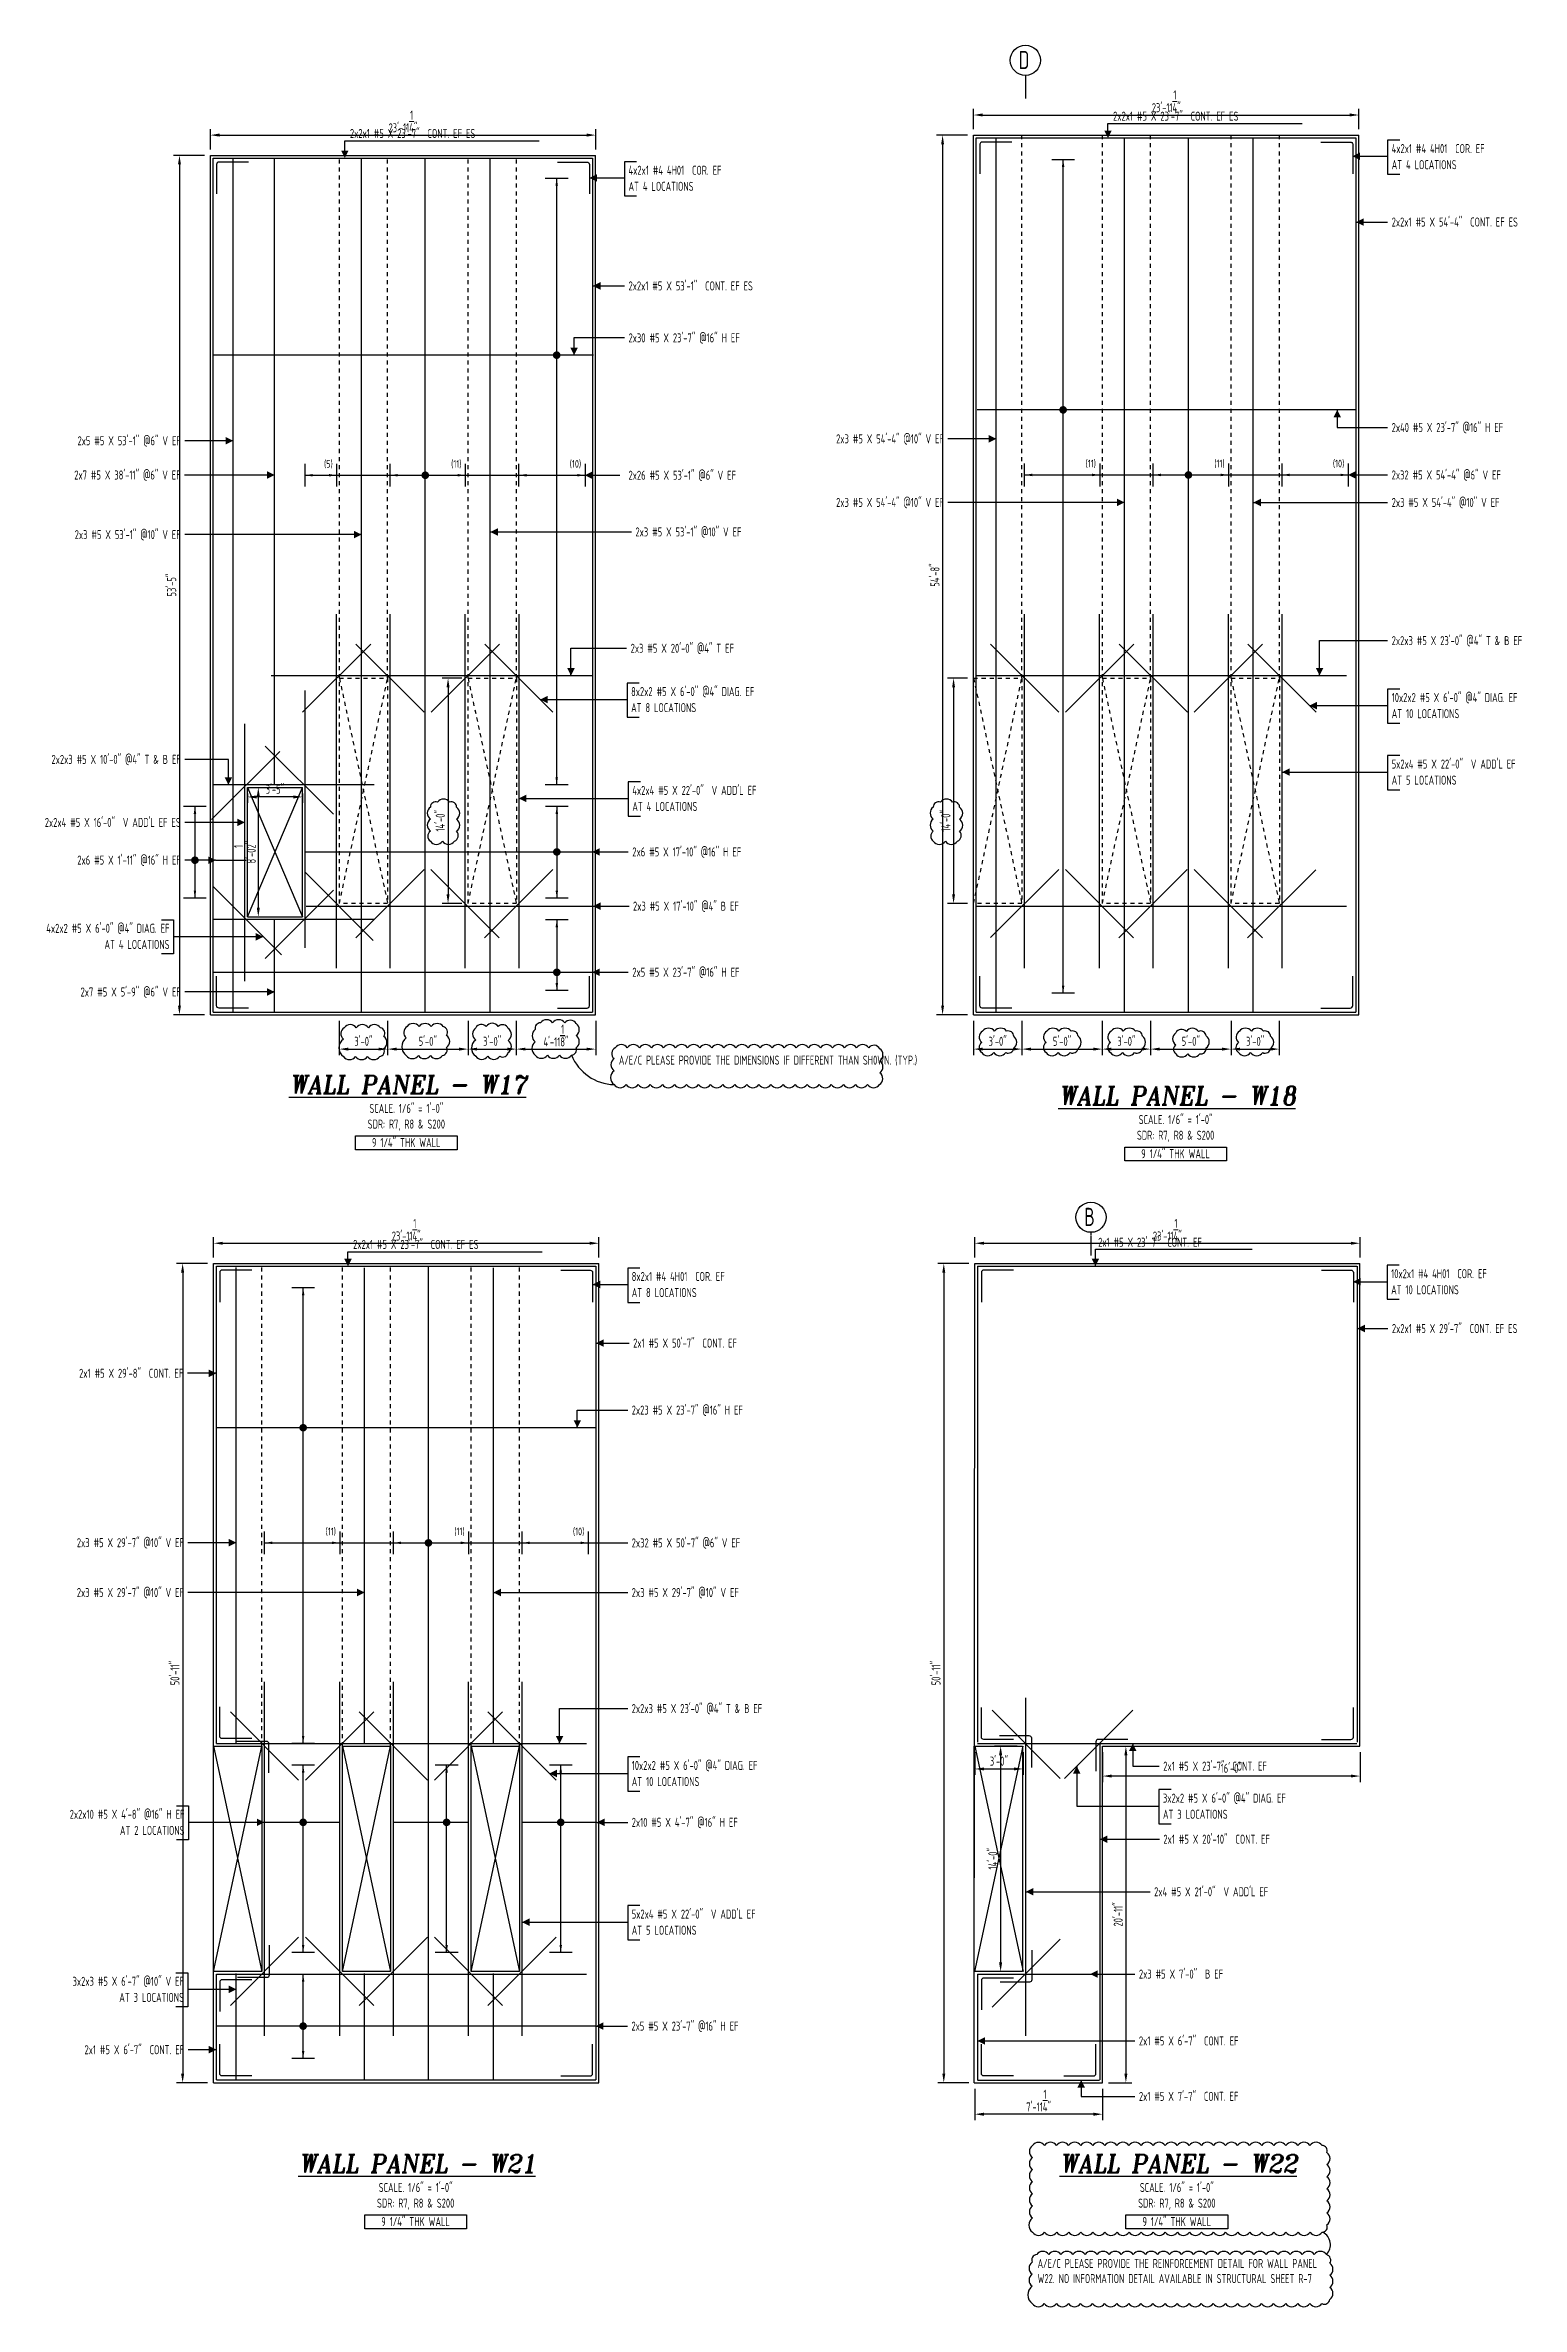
# Model space of a CAD drawing. Header units: inches. Extents: x -3675 to 26577, y -2273 to 5046.
# Drawn here: x 22122 to 23223, y -296 to 1391 of the extents above; entities that cross this region are included whole.
import ezdxf
from ezdxf.enums import TextEntityAlignment as Align

# ---------------------------------------------------------------- set-up
doc = ezdxf.new("R2010")
doc.units = ezdxf.units.IN
doc.header["$MEASUREMENT"] = 0
doc.linetypes.add('HIDDEN', pattern=[6, 3, -3])
doc.linetypes.add('PHANTOM', pattern=[2.5, 1.25, -0.25, 0.25, -0.25, 0.25, -0.25])
doc.layers.get('0').update_dxf_attribs({"linetype": 'CONTINUOUS'})
doc.layers.get('Defpoints').update_dxf_attribs({"linetype": 'CONTINUOUS'})
for name, color, linetype in [('0-25TEXT', 7, 'CONTINUOUS'), ('0-35', 3, 'CONTINUOUS'), ('0-35TEXT', 3, 'CONTINUOUS'), ('0-50', 10, 'CONTINUOUS'), ('BAR-LBL', 2, 'CONTINUOUS'), ('DETAIL', 83, 'CONTINUOUS'), ('GRID', 8, 'PHANTOM'), ('hidden', 7, 'HIDDEN'), ('INTERMEDIATERANGELAY', 7, 'CONTINUOUS'), ('RANGELAY', 7, 'CONTINUOUS'), ('REBARS', 4, 'CONTINUOUS')]:
    doc.layers.add(name, color=color, linetype=linetype)
doc.layers.add('COVER', color=6, linetype='CONTINUOUS', lineweight=0, plot=False)
doc.styles.add('AR', font='ARCHQUIK.shx', dxfattribs={"width": 0.8})
doc.styles.add('ROMANT', font='romant')
doc.dimstyles.new('CADS_DIM_48', dxfattribs={"dimscale": 48, "dimtxt": 0.09375, "dimasz": 0.09375, "dimexe": 0.0625, "dimexo": 0.0625, "dimgap": 0.09375, "dimtad": 0, "dimtih": 1, "dimtoh": 1, "dimzin": 1, "dimdsep": 46, "dimlunit": 4, "dimtxsty": 'AR', "dimblk": 'CLOSED', "dimcen": 0.1875, "dimadec": 0, "dimazin": 0, "dimtfac": 1, "dimtofl": 0, "dimtmove": 0, "dimatfit": 1, "dimldrblk": 'DOTBLANK', "dimfxl": 1, "dimtzin": 0, "dimarcsym": 0})

msp = doc.modelspace()

# ---------------------------------------------------------------- texts
at = {"color": 7, "linetype": 'Continuous', "style": 'ROMANT', "oblique": 9, "width": 0.95}
for s, p in [('%%UWALL PANEL - W17', (22392.2782, 608.82929)), ('%%UWALL PANEL - W18', (22965.97429, 600.50997)), ('%%UWALL PANEL - W21', (22399.23428, -196.00489)), ('%%UWALL PANEL - W22', (22966.857, -196.00489))]:
    msp.add_text(s, height=13.5, dxfattribs=at).set_placement(p, align=Align.CENTER)
at = {"layer": '0-25TEXT', "style": 'AR', "width": 0.8}
for s, p in [(' (5) ', (22338.82207, 1075.68523)), (' (11) ', (22434.82207, 1075.68523)), (' (10) ', (22524.07207, 1075.68523)), (' (11) ', (22907.94171, 1075.9149)), (' (11) ', (23003.94171, 1075.9149)), (' (10) ', (23093.19171, 1075.9149)), (' (11) ', (22341.2017, 279.40004)), (' (11) ', (22437.2017, 279.40004)), (' (10) ', (22526.4517, 279.40004))]:
    msp.add_text(s, height=5.669291, dxfattribs=at).set_placement(p, align=Align.RIGHT)
at = {"layer": '0-35TEXT', "style": 'AR', "width": 0.8}
for s, p in [('AT 4 LOCATIONS', (23125.70885, 1298.29715)), ('AT 4 LOCATIONS', (22556.58913, 1282.13865)), ('AT 8 LOCATIONS', (22558.53562, 893.31548)), ('AT 10 LOCATIONS', (23125.70885, 888.8306)), ('AT 5 LOCATIONS', (23125.70885, 839.22782)), ('AT 4 LOCATIONS', (22559.4389, 819.61317)), ('AT 8 LOCATIONS', (22558.96885, 457.04658)), ('AT 10 LOCATIONS', (23125.30534, 459.12156)), ('AT 10 LOCATIONS', (22558.96885, 92.31574)), ('AT 3 LOCATIONS', (22955.13976, 67.92933)), ('AT 5 LOCATIONS', (22558.96885, -18.56545))]:
    msp.add_text(s, height=6.7498312, dxfattribs=at).set_placement(p)
for s, p in [('AT 4 LOCATIONS', (22214.24115, 716.71379)), ('AT 2 LOCATIONS', (22225.43556, 55.89026)), ('AT 3 LOCATIONS', (22225.06479, -68.67863))]:
    msp.add_text(s, height=6.7498312, dxfattribs=at).set_placement(p, align=Align.RIGHT)
for s, p in [('SCALE. 1/6" = 1\'-0"', (22390.90632, 594.38239)), ('SCALE. 1/6" = 1\'-0"', (22964.60241, 586.06308)), ('SDR: R7, R8 & S200', (22390.90632, 582.7142)), ('9 1/4" THK WALL', (22390.8294, 568.92618)), ('SDR: R7, R8 & S200', (22964.60241, 574.39488)), ('9 1/4" THK WALL', (22964.52549, 560.60686)), ('SCALE. 1/6" = 1\'-0"', (22397.86241, -210.45178)), ('SCALE. 1/6" = 1\'-0"', (22965.48512, -210.45178)), ('SDR: R7, R8 & S200', (22397.86241, -222.11998)), ('SDR: R7, R8 & S200', (22965.48512, -222.11998)), ('9 1/4" THK WALL', (22397.78549, -235.908)), ('9 1/4" THK WALL', (22965.4082, -235.908))]:
    msp.add_text(s, height=6.7498312, dxfattribs=at).set_placement(p, align=Align.CENTER)
at = {"layer": '0-50', "style": 'AR', "width": 0.8}
for s, p in [('D', (22847.58018, 1373.01943)), ('B', (22896.46288, 510.11516))]:
    msp.add_text(s, height=13.5, dxfattribs=at).set_placement(p)
at = {"layer": 'BAR-LBL', "style": 'AR', "width": 0.8}
for s, p in [('2x2x1 #5 X 23\'-7"  CONT. EF ES', (22917.95548, 1334.47671)), ('2x2x1 #5 X 23\'-7"  CONT. EF ES', (22348.83575, 1321.55947)), ('4x2x1 #4 4H01  COR. EF', (23125.70885, 1310.29589)), ('4x2x1 #4 4H01  COR. EF', (22556.58913, 1294.13739)), ('2x2x1 #5 X 54\'-4"  CONT. EF ES', (23125.70885, 1255.51682)), ('2x2x1 #5 X 53\'-1"  CONT. EF ES', (22556.58913, 1207.85953)), ('2x40 #5 X 23\'-7" @16" H EF', (23125.70885, 1102.26608)), ('2x26 #5 X 53\'-1" @6" V EF', (22556.58922, 1066.64129)), ('2x32 #5 X 54\'-4" @6" V EF', (23125.70885, 1066.87096)), ('2x3 #5 X 54\'-4" @10" V EF', (23125.70885, 1046.36249)), ('2x3 #5 X 53\'-1" @10" V EF', (22561.74984, 1024.36176)), ('2x3 #5 X 20\'-0" @4" T EF', (22558.19096, 937.58125)), ('2x2x3 #5 X 23\'-0" @4" T & B EF', (23125.70885, 943.28516)), ('8x2x2 #5 X 6\'-0" @4" DIAG. EF', (22558.53562, 905.31422)), ('10x2x2 #5 X 6\'-0" @4" DIAG. EF', (23125.70885, 900.82934)), ('5x2x4 #5 X 22\'-0"  V ADD\'L EF', (23125.70885, 851.22656)), ('4x2x4 #5 X 22\'-0"  V ADD\'L EF', (22559.4389, 831.61191)), ('2x6 #5 X 17\'-10" @16" H EF', (22559.4389, 785.69153)), ('2x3 #5 X 17\'-10" @4" B EF', (22559.94659, 745.25487)), ('2x5 #5 X 23\'-7" @16" H EF', (22559.43893, 695.98073)), ('2x2x1 #5 X 23\'-7"  CONT. EF ES', (22351.21547, 492.96185)), ('2x1 #5 X 23\'-7"  CONT. EF', (22906.81082, 494.55032)), ('8x2x1 #4 4H01  COR. EF', (22558.96885, 469.04532)), ('10x2x1 #4 4H01  COR. EF', (23125.30534, 471.1203)), ('2x1 #5 X 50\'-7"  CONT. EF', (22560.0348, 419.32795)), ('2x2x1 #5 X 29\'-7"  CONT. EF ES', (23125.89278, 430.21401)), ('2x23 #5 X 23\'-7" @16" H EF', (22558.96885, 369.36897)), ('2x32 #5 X 50\'-7" @6" V EF', (22558.96885, 270.35611)), ('2x3 #5 X 29\'-7" @10" V EF', (22558.96885, 233.3098)), ('2x2x3 #5 X 23\'-0" @4" T & B EF', (22558.96885, 146.7703)), ('10x2x2 #5 X 6\'-0" @4" DIAG. EF', (22558.96885, 104.31448)), ('2x1 #5 X 23\'-7"  CONT. EF', (22955.35488, 103.78604)), ('3x2x2 #5 X 6\'-0" @4" DIAG. EF', (22955.13976, 79.92807)), ('2x10 #5 X 4\'-7" @16" H EF', (22558.96885, 61.88965)), ('2x1 #5 X 20\'-10"  CONT. EF', (22955.46192, 49.31815)), ('2x4 #5 X 21\'-0"  V ADD\'L EF', (22948.54307, 10.09381)), ('5x2x4 #5 X 22\'-0"  V ADD\'L EF', (22558.96885, -6.56671)), ('2x3 #5 X 7\'-0"  B EF', (22937.21812, -51.2796)), ('2x5 #5 X 23\'-7" @16" H EF', (22558.75943, -90.11042)), ('2x1 #5 X 6\'-7"  CONT. EF', (22937.21812, -101.12854)), ('2x1 #5 X 7\'-7"  CONT. EF', (22937.21812, -142.48411))]:
    msp.add_text(s, height=6.7492913, dxfattribs=at).set_placement(p)
msp.add_text('2x30 #5 X 23\'-7" @16" H EF', height=6.7492913, rotation=0.0000397, dxfattribs=at).set_placement((22556.58912, 1169.12701))
for s, p in [('2x5 #5 X 53\'-1" @6" V EF', (22222.68506, 1092.36029)), ('2x3 #5 X 54\'-4" @10" V EF', (22791.8048, 1093.8005)), ('2x7 #5 X 38\'-11" @6" V EF', (22222.56148, 1066.81661)), ('2x3 #5 X 54\'-4" @10" V EF', (22791.8048, 1046.3625)), ('2x3 #5 X 53\'-1" @10" V EF', (22222.61649, 1022.35623)), ('2x2x3 #5 X 10\'-0" @4" T & B EF', (22222.68506, 854.71754)), ('2x2x4 #5 X 16\'-0"  V ADD\'L EF ES', (22222.68506, 807.67506)), ('2x6 #5 X 1\'-11" @16" H EF', (22222.68506, 779.59486)), ('4x2x2 #5 X 6\'-0" @4" DIAG. EF', (22214.24115, 728.71253)), ('2x7 #5 X 5\'-9" @6" V EF', (22222.68506, 681.22146)), ('2x1 #5 X 29\'-8"  CONT. EF', (22224.58155, 396.82174)), ('2x3 #5 X 29\'-7" @10" V EF', (22225.0648, 270.49395)), ('2x3 #5 X 29\'-7" @10" V EF', (22225.06479, 233.30981)), ('2x2x10 #5 X 4\'-8" @16" H EF', (22225.43556, 67.889)), ('3x2x3 #5 X 6\'-7" @10" V EF', (22225.06479, -56.67989)), ('2x1 #5 X 6\'-7"  CONT. EF', (22225.16198, -107.69251))]:
    msp.add_text(s, height=6.7492913, dxfattribs=at).set_placement(p, align=Align.RIGHT)
at = {"layer": 'DETAIL', "width": 217.0178832, "attachment_point": 1, "style": 'AR'}
for s, insert, char_height in [('A/E/C PLEASE PROVIDE THE DIMENSIONS IF DIFFERENT THAN SH0WN. (TYP.)', (22549.35191, 637.15266), 6.75), ('A/E/C PLEASE PROVIDE THE REINFORCEMENT DETAIL FOR WALL PANEL W22. NO INFORMATION DETAIL AVAILABLE IN STRUCTURAL SHEET R-7', (22861.62788, -260.38868), 6.74983125)]:
    msp.add_mtext(s, dxfattribs=dict(at, insert=insert, char_height=char_height))

# ---------------------------------------------------------------- blocks, each defined once
blk = doc.blocks.new('*D93')
at = {"layer": 'COVER', "color": 0, "lineweight": -2, "transparency": 16777216}
for p, q in [((22814.8, 486.6), (22814.8, 501.7)), ((22821.6, 497.2), (23095.3, 497.2)), ((23102.1, 486.6), (23102.1, 501.7))]:
    blk.add_line(p, q, dxfattribs=at)
at = {"layer": 'COVER', "color": 0, "transparency": 16777216}
for points in [[(22821.6, 498.3), (22821.6, 496.1), (22814.8, 497.2)], [(23095.3, 498.3), (23095.3, 496.1), (23102.1, 497.2)]]:
    blk.add_solid(points, dxfattribs=at)
at = {"layer": 'Defpoints', "color": 0, "transparency": 16777216}
for p in [(23102.1, 497.2), (22814.8, 482.1), (23102.1, 482.1)]:
    blk.add_point(p, dxfattribs=at)
at = {"layer": 'COVER', "color": 0, "transparency": 16777216, "insert": (22958.4, 507.3), "char_height": 6.75, "attachment_point": 5, "style": 'AR'}
blk.add_mtext('23\'-11{\\H1.000000x;\\S1/4;}"', dxfattribs=at)
blk = doc.blocks.new('_DotBlank')
at = {"layer": '0-35', "color": 0, "lineweight": -2}
blk.add_line((-0.5, 0), (-1, 0), dxfattribs=at)
blk.add_circle((0, 0), 0.5, dxfattribs=at)
blk = doc.blocks.new('*D94')
at = {"layer": 'COVER', "color": 0, "lineweight": -2, "transparency": 16777216}
for p, q in [((22810.3, 482.1), (22787.2, 482.1)), ((22791.7, 475.3), (22791.7, -122.2)), ((22810.3, -128.9), (22787.2, -128.9))]:
    blk.add_line(p, q, dxfattribs=at)
at = {"layer": 'COVER', "color": 0, "transparency": 16777216}
for points in [[(22790.6, 475.3), (22792.8, 475.3), (22791.7, 482.1)], [(22790.6, -122.2), (22792.8, -122.2), (22791.7, -128.9)]]:
    blk.add_solid(points, dxfattribs=at)
at = {"layer": 'Defpoints', "color": 0, "transparency": 16777216}
for p in [(22814.8, 482.1), (22791.7, -128.9), (22814.8, -128.9)]:
    blk.add_point(p, dxfattribs=at)
at = {"layer": 'COVER', "color": 0, "transparency": 16777216, "insert": (22785.9, 176.6), "char_height": 6.75, "attachment_point": 5, "rotation": 90, "style": 'AR'}
blk.add_mtext('50\'-11"', dxfattribs=at)
blk = doc.blocks.new('*D95')
at = {"layer": 'COVER', "color": 0, "lineweight": -2, "transparency": 16777216}
for p, q in [((22910.1, 117.6), (22910.1, 95.3)), ((23102.1, 117.6), (23102.1, 95.3)), ((23095.3, 99.8), (22916.8, 99.8))]:
    blk.add_line(p, q, dxfattribs=at)
at = {"layer": 'COVER', "color": 0, "transparency": 16777216}
for points in [[(22916.8, 100.9), (22916.8, 98.7), (22910.1, 99.8)], [(23095.3, 100.9), (23095.3, 98.7), (23102.1, 99.8)]]:
    blk.add_solid(points, dxfattribs=at)
at = {"layer": 'Defpoints', "color": 0, "transparency": 16777216}
for p in [(22910.1, 122.1), (23102.1, 122.1), (22910.1, 99.8)]:
    blk.add_point(p, dxfattribs=at)
at = {"layer": 'COVER', "color": 0, "transparency": 16777216, "insert": (23006.1, 105.6), "char_height": 6.75, "attachment_point": 5, "style": 'AR'}
blk.add_mtext('16\'-0"', dxfattribs=at)
blk = doc.blocks.new('*D96')
at = {"layer": 'COVER', "color": 0, "lineweight": -2, "transparency": 16777216}
for p, q in [((22914.6, 122.1), (22932, 122.1)), ((22927.5, 115.3), (22927.5, -122.2)), ((22914.6, -128.9), (22932, -128.9))]:
    blk.add_line(p, q, dxfattribs=at)
at = {"layer": 'COVER', "color": 0, "transparency": 16777216}
for points in [[(22926.4, 115.3), (22928.6, 115.3), (22927.5, 122.1)], [(22926.4, -122.2), (22928.6, -122.2), (22927.5, -128.9)]]:
    blk.add_solid(points, dxfattribs=at)
at = {"layer": 'Defpoints', "color": 0, "transparency": 16777216}
for p in [(22910.1, 122.1), (22910.1, -128.9), (22927.5, -128.9)]:
    blk.add_point(p, dxfattribs=at)
at = {"layer": 'COVER', "color": 0, "transparency": 16777216, "insert": (22921.8, -3.4), "char_height": 6.75, "attachment_point": 5, "rotation": 90, "style": 'AR'}
blk.add_mtext('20\'-11"', dxfattribs=at)
blk = doc.blocks.new('*D97')
at = {"layer": 'COVER', "color": 0, "lineweight": -2, "transparency": 16777216}
for p, q in [((22814.8, -133.4), (22814.8, -156.9)), ((22910.1, -133.4), (22910.1, -156.9)), ((22903.3, -152.4), (22821.6, -152.4))]:
    blk.add_line(p, q, dxfattribs=at)
at = {"layer": 'COVER', "color": 0, "transparency": 16777216}
for points in [[(22821.6, -151.3), (22821.6, -153.6), (22814.8, -152.4)], [(22903.3, -151.3), (22903.3, -153.6), (22910.1, -152.4)]]:
    blk.add_solid(points, dxfattribs=at)
at = {"layer": 'Defpoints', "color": 0, "transparency": 16777216}
for p in [(22814.8, -128.9), (22910.1, -128.9), (22814.8, -152.4)]:
    blk.add_point(p, dxfattribs=at)
at = {"layer": 'COVER', "color": 0, "transparency": 16777216, "insert": (22862.4, -142.3), "char_height": 6.75, "attachment_point": 5, "style": 'AR'}
blk.add_mtext('7\'-11{\\H1.000000x;\\S1/4;}"', dxfattribs=at)
blk = doc.blocks.new('*D98')
at = {"layer": 'COVER', "color": 0, "lineweight": -2, "transparency": 16777216}
for p, q in [((22846.3, 122.1), (22829.6, 122.1)), ((22834.1, 115.3), (22834.1, -39.2)), ((22846.3, -45.9), (22829.6, -45.9))]:
    blk.add_line(p, q, dxfattribs=at)
at = {"layer": 'COVER', "color": 0, "transparency": 16777216}
for points in [[(22832.9, 115.3), (22835.2, 115.3), (22834.1, 122.1)], [(22832.9, -39.2), (22835.2, -39.2), (22834.1, -45.9)]]:
    blk.add_solid(points, dxfattribs=at)
at = {"layer": 'Defpoints', "color": 0, "transparency": 16777216}
for p in [(22850.8, 122.1), (22834.1, -45.9), (22850.8, -45.9)]:
    blk.add_point(p, dxfattribs=at)
at = {"layer": 'COVER', "color": 0, "transparency": 16777216, "insert": (22828.3, 38.1), "char_height": 6.75, "attachment_point": 5, "rotation": 90, "style": 'AR'}
blk.add_mtext('14\'-0"', dxfattribs=at)
blk = doc.blocks.new('*D99')
at = {"layer": 'COVER', "color": 0, "lineweight": -2, "transparency": 16777216}
for p, q in [((22814.8, 117.6), (22814.8, 100.6)), ((22821.6, 105.1), (22844.1, 105.1)), ((22850.8, 117.6), (22850.8, 100.6))]:
    blk.add_line(p, q, dxfattribs=at)
at = {"layer": 'COVER', "color": 0, "transparency": 16777216}
for points in [[(22821.6, 106.2), (22821.6, 104), (22814.8, 105.1)], [(22844.1, 106.2), (22844.1, 104), (22850.8, 105.1)]]:
    blk.add_solid(points, dxfattribs=at)
at = {"layer": 'Defpoints', "color": 0, "transparency": 16777216}
for p in [(22814.8, 122.1), (22850.8, 122.1), (22850.8, 105.1)]:
    blk.add_point(p, dxfattribs=at)
at = {"layer": 'COVER', "color": 0, "transparency": 16777216, "insert": (22832.8, 110.9), "char_height": 6.75, "attachment_point": 5, "style": 'AR'}
blk.add_mtext('3\'-0"', dxfattribs=at)
blk = doc.blocks.new('leadrblk')
blk.add_lwpolyline([(0, 0, 0, 1, 0), (1, 0, 1, 1, 0)], format="xyseb")
blk = doc.blocks.new('*D100')
at = {"layer": 'COVER', "color": 0, "lineweight": -2, "transparency": 16777216}
for p, q in [((22813.9, 1328.1), (22813.9, 1343.2)), ((22820.7, 1338.7), (23094.4, 1338.7)), ((23101.2, 1328.1), (23101.2, 1343.2))]:
    blk.add_line(p, q, dxfattribs=at)
at = {"layer": 'COVER', "color": 0, "transparency": 16777216}
for points in [[(22820.7, 1339.9), (22820.7, 1337.6), (22813.9, 1338.7)], [(23094.4, 1339.9), (23094.4, 1337.6), (23101.2, 1338.7)]]:
    blk.add_solid(points, dxfattribs=at)
at = {"layer": 'Defpoints', "color": 0, "transparency": 16777216}
for p in [(23101.2, 1338.7), (22813.9, 1323.6), (23101.2, 1323.6)]:
    blk.add_point(p, dxfattribs=at)
at = {"layer": 'COVER', "color": 0, "transparency": 16777216, "insert": (22957.6, 1348.9), "char_height": 6.75, "attachment_point": 5, "style": 'AR'}
blk.add_mtext('23\'-11{\\H1.000000x;\\S1/4;}"', dxfattribs=at)
blk = doc.blocks.new('*D101')
at = {"layer": 'COVER', "color": 0, "lineweight": -2, "transparency": 16777216}
for p, q in [((22809.4, 1323.6), (22786.3, 1323.6)), ((22790.8, 1316.9), (22790.8, 674.4)), ((22809.4, 667.6), (22786.3, 667.6))]:
    blk.add_line(p, q, dxfattribs=at)
at = {"layer": 'COVER', "color": 0, "transparency": 16777216}
for points in [[(22789.7, 1316.9), (22791.9, 1316.9), (22790.8, 1323.6)], [(22789.7, 674.4), (22791.9, 674.4), (22790.8, 667.6)]]:
    blk.add_solid(points, dxfattribs=at)
at = {"layer": 'Defpoints', "color": 0, "transparency": 16777216}
for p in [(22813.9, 1323.6), (22790.8, 667.6), (22813.9, 667.6)]:
    blk.add_point(p, dxfattribs=at)
at = {"layer": 'COVER', "color": 0, "transparency": 16777216, "insert": (22785.1, 995.6), "char_height": 6.75, "attachment_point": 5, "rotation": 90, "style": 'AR'}
blk.add_mtext('54\'-8"', dxfattribs=at)
blk = doc.blocks.new('*D113')
at = {"layer": 'COVER', "color": 0, "lineweight": -2, "transparency": 16777216}
for p, q in [((22247.2, 486.6), (22247.2, 501.7)), ((22254, 497.2), (22527.7, 497.2)), ((22534.5, 486.6), (22534.5, 501.7))]:
    blk.add_line(p, q, dxfattribs=at)
at = {"layer": 'COVER', "color": 0, "transparency": 16777216}
for points in [[(22254, 498.3), (22254, 496.1), (22247.2, 497.2)], [(22527.7, 498.3), (22527.7, 496.1), (22534.5, 497.2)]]:
    blk.add_solid(points, dxfattribs=at)
at = {"layer": 'Defpoints', "color": 0, "transparency": 16777216}
for p in [(22534.5, 497.2), (22247.2, 482.1), (22534.5, 482.1)]:
    blk.add_point(p, dxfattribs=at)
at = {"layer": 'COVER', "color": 0, "transparency": 16777216, "insert": (22390.8, 507.3), "char_height": 6.75, "attachment_point": 5, "style": 'AR'}
blk.add_mtext('23\'-11{\\H1.000000x;\\S1/4;}"', dxfattribs=at)
blk = doc.blocks.new('*D114')
at = {"layer": 'COVER', "color": 0, "lineweight": -2, "transparency": 16777216}
for p, q in [((22242.7, 482.1), (22219.6, 482.1)), ((22224.1, 475.3), (22224.1, -122.2)), ((22242.7, -128.9), (22219.6, -128.9))]:
    blk.add_line(p, q, dxfattribs=at)
at = {"layer": 'COVER', "color": 0, "transparency": 16777216}
for points in [[(22222.9, 475.3), (22225.2, 475.3), (22224.1, 482.1)], [(22222.9, -122.2), (22225.2, -122.2), (22224.1, -128.9)]]:
    blk.add_solid(points, dxfattribs=at)
at = {"layer": 'Defpoints', "color": 0, "transparency": 16777216}
for p in [(22247.2, 482.1), (22224.1, -128.9), (22247.2, -128.9)]:
    blk.add_point(p, dxfattribs=at)
at = {"layer": 'COVER', "color": 0, "transparency": 16777216, "insert": (22218.3, 176.6), "char_height": 6.75, "attachment_point": 5, "rotation": 90, "style": 'AR'}
blk.add_mtext('50\'-11"', dxfattribs=at)
blk = doc.blocks.new('*D115')
at = {"layer": 'COVER', "color": 0, "lineweight": -2, "transparency": 16777216}
for p, q in [((22244.8, 1313.1), (22244.8, 1328.2)), ((22251.6, 1323.7), (22525.3, 1323.7)), ((22532.1, 1313.1), (22532.1, 1328.2))]:
    blk.add_line(p, q, dxfattribs=at)
at = {"layer": 'COVER', "color": 0, "transparency": 16777216}
for points in [[(22251.6, 1324.9), (22251.6, 1322.6), (22244.8, 1323.7)], [(22525.3, 1324.9), (22525.3, 1322.6), (22532.1, 1323.7)]]:
    blk.add_solid(points, dxfattribs=at)
at = {"layer": 'Defpoints', "color": 0, "transparency": 16777216}
for p in [(22532.1, 1323.7), (22244.8, 1308.6), (22532.1, 1308.6)]:
    blk.add_point(p, dxfattribs=at)
at = {"layer": 'COVER', "color": 0, "transparency": 16777216, "insert": (22388.4, 1333.9), "char_height": 6.75, "attachment_point": 5, "style": 'AR'}
blk.add_mtext('23\'-11{\\H1.000000x;\\S1/4;}"', dxfattribs=at)
blk = doc.blocks.new('*D116')
at = {"layer": 'COVER', "color": 0, "lineweight": -2, "transparency": 16777216}
for p, q in [((22240.3, 1308.6), (22217.2, 1308.6)), ((22221.7, 1301.9), (22221.7, 674.4)), ((22240.3, 667.6), (22217.2, 667.6))]:
    blk.add_line(p, q, dxfattribs=at)
at = {"layer": 'COVER', "color": 0, "transparency": 16777216}
for points in [[(22220.6, 1301.9), (22222.8, 1301.9), (22221.7, 1308.6)], [(22220.6, 674.4), (22222.8, 674.4), (22221.7, 667.6)]]:
    blk.add_solid(points, dxfattribs=at)
at = {"layer": 'Defpoints', "color": 0, "transparency": 16777216}
for p in [(22244.8, 1308.6), (22221.7, 667.6), (22244.8, 667.6)]:
    blk.add_point(p, dxfattribs=at)
at = {"layer": 'COVER', "color": 0, "transparency": 16777216, "insert": (22215.9, 988.1), "char_height": 6.75, "attachment_point": 5, "rotation": 90, "style": 'AR'}
blk.add_mtext('53\'-5"', dxfattribs=at)
blk = doc.blocks.new('*D117')
at = {"layer": 'COVER', "color": 0, "lineweight": -2, "transparency": 16777216}
for p, q in [((22272.4, 832.6), (22272.4, 825.6)), ((22306.7, 830.1), (22279.2, 830.1)), ((22313.4, 832.6), (22313.4, 825.6))]:
    blk.add_line(p, q, dxfattribs=at)
at = {"layer": 'COVER', "color": 0, "transparency": 16777216}
for points in [[(22279.2, 831.2), (22279.2, 828.9), (22272.4, 830.1)], [(22306.7, 831.2), (22306.7, 828.9), (22313.4, 830.1)]]:
    blk.add_solid(points, dxfattribs=at)
at = {"layer": 'Defpoints', "color": 0, "transparency": 16777216}
for p in [(22272.4, 837.1), (22272.4, 830.1), (22313.4, 837.1)]:
    blk.add_point(p, dxfattribs=at)
at = {"layer": 'COVER', "color": 0, "transparency": 16777216, "insert": (22292.9, 835.8), "char_height": 6.75, "attachment_point": 5, "style": 'AR'}
blk.add_mtext('3\'-5"', dxfattribs=at)
blk = doc.blocks.new('*D118')
at = {"layer": 'COVER', "color": 0, "lineweight": -2, "transparency": 16777216}
for p, q in [((22276.9, 837.1), (22285, 837.1)), ((22280.5, 830.4), (22280.5, 747.4)), ((22276.9, 740.6), (22285, 740.6))]:
    blk.add_line(p, q, dxfattribs=at)
at = {"layer": 'COVER', "color": 0, "transparency": 16777216}
for points in [[(22279.4, 830.4), (22281.6, 830.4), (22280.5, 837.1)], [(22279.4, 747.4), (22281.6, 747.4), (22280.5, 740.6)]]:
    blk.add_solid(points, dxfattribs=at)
at = {"layer": 'Defpoints', "color": 0, "transparency": 16777216}
for p in [(22272.4, 837.1), (22272.4, 740.6), (22280.5, 740.6)]:
    blk.add_point(p, dxfattribs=at)
at = {"layer": 'COVER', "color": 0, "transparency": 16777216, "insert": (22270.5, 788.9), "char_height": 6.75, "attachment_point": 5, "rotation": 90, "style": 'AR'}
blk.add_mtext('8\'-0{\\H1.000000x;\\S1/2;}"', dxfattribs=at)
blk = doc.blocks.new('*U769', base_point=(22819.6, -50.7))
at = {"layer": 'REBARS', "color": 0}
blk.add_lwpolyline([(22843.6, -50.9), (22821.6, -50.9, 0.414214), (22819.8, -52.7), (22819.8, -74.7)], format="xyb", dxfattribs=at)
blk = doc.blocks.new('*U770', base_point=(22905.3, -124.2))
at = {"layer": 'REBARS', "color": 0}
blk.add_lwpolyline([(22881.3, -123.9), (22903.3, -123.9, 0.414213), (22905.1, -122.2), (22905.1, -100.2)], format="xyb", dxfattribs=at)
blk = doc.blocks.new('*U771', base_point=(22819.6, -124.2))
at = {"layer": 'REBARS', "color": 0}
blk.add_lwpolyline([(22843.6, -123.9), (22821.6, -123.9, -0.414213), (22819.8, -122.2), (22819.8, -100.2)], format="xyb", dxfattribs=at)
blk = doc.blocks.new('*U772', base_point=(22904.8, 127.3))
at = {"layer": 'REBARS', "color": 0}
blk.add_lwpolyline([(22928.8, 127.1), (22906.8, 127.1, 0.414214), (22905.1, 125.3), (22905.1, 103.3)], format="xyb", dxfattribs=at)
blk = doc.blocks.new('*U773', base_point=(22819.6, 126.8))
at = {"layer": 'REBARS', "color": 0}
blk.add_lwpolyline([(22843.6, 127.1), (22821.6, 127.1, -0.414213), (22819.8, 128.8), (22819.8, 150.8)], format="xyb", dxfattribs=at)
blk = doc.blocks.new('*U774', base_point=(23097.3, 126.8))
at = {"layer": 'REBARS', "color": 0}
blk.add_lwpolyline([(23073.3, 127.1), (23095.3, 127.1, 0.414213), (23097.1, 128.8), (23097.1, 150.8)], format="xyb", dxfattribs=at)
blk = doc.blocks.new('*U775', base_point=(22819.6, 477.3))
at = {"layer": 'REBARS', "color": 0}
blk.add_lwpolyline([(22843.6, 477.1), (22821.6, 477.1, 0.414214), (22819.8, 475.3), (22819.8, 453.3)], format="xyb", dxfattribs=at)
blk = doc.blocks.new('*U649', base_point=(22882, 97.8))
at = {"layer": 'REBARS', "color": 0}
blk.add_lwpolyline([(22881.7, 98), (22932.7, 148.9)], dxfattribs=at)
blk = doc.blocks.new('*U677', base_point=(22816.8, -47.6))
at = {"layer": 'REBARS', "color": 0}
blk.add_lwpolyline([(22816.8, -47.9), (22900.8, -47.9)], dxfattribs=at)
blk = doc.blocks.new('*U678', base_point=(22852.5, -93.9))
at = {"layer": 'REBARS', "color": 0}
blk.add_lwpolyline([(22852.8, -93.9), (22852.8, 158.1)], dxfattribs=at)
blk = doc.blocks.new('*U134', base_point=(22817.1, -47.9))
at = {"layer": 'REBARS', "color": 0}
blk.add_lwpolyline([(22816.8, -47.9), (22816.8, -126.9)], dxfattribs=at)
blk = doc.blocks.new('*U133', base_point=(22816.8, -127.2))
at = {"layer": 'REBARS', "color": 0}
blk.add_lwpolyline([(22816.8, -126.9), (22907.8, -126.9)], dxfattribs=at)
blk = doc.blocks.new('*U706', base_point=(22817.1, 480.1))
at = {"layer": 'REBARS', "color": 0}
blk.add_lwpolyline([(22816.8, 480.1), (22816.8, 125.1)], dxfattribs=at)
blk = doc.blocks.new('*U776', base_point=(23097.3, 477.3))
at = {"layer": 'REBARS', "color": 0}
blk.add_lwpolyline([(23073.3, 477.1), (23095.3, 477.1, -0.414214), (23097.1, 475.3), (23097.1, 453.3)], format="xyb", dxfattribs=at)
blk = doc.blocks.new('*U707', base_point=(23099.8, 480.1))
at = {"layer": 'REBARS', "color": 0}
blk.add_lwpolyline([(23100.1, 480.1), (23100.1, 125.1)], dxfattribs=at)
blk = doc.blocks.new('*U286', base_point=(22816.8, 479.8))
at = {"layer": 'REBARS', "color": 0}
blk.add_lwpolyline([(22816.8, 480.1), (23099.8, 480.1)], dxfattribs=at)
blk = doc.blocks.new('*U680', base_point=(22907.8, 123.2))
at = {"layer": 'REBARS', "color": 0}
blk.add_lwpolyline([(22908.1, 123.2), (22908.1, -126.8)], dxfattribs=at)
blk = doc.blocks.new('*U135', base_point=(17958.6, -51.6))
at = {"layer": 'REBARS', "color": 0}
blk.add_lwpolyline([(17958.9, -51.6), (17958.9, 212.4)], dxfattribs=at)
blk = doc.blocks.new('rendmark')
at = {"color": 4}
blk.add_line((0, -3), (0, 3), dxfattribs=at)
blk = doc.blocks.new('rarrow')
at = {"color": 7}
blk.add_solid([(2, -0.33), (2, 0.33), (0, 0)], dxfattribs=at)
blk = doc.blocks.new('*U1115', base_point=(22851.9, 1070.2))
at = {"layer": 'INTERMEDIATERANGELAY'}
for p, q in [((22907.9, 1070.2), (22947.9, 1070.2)), ((23003.9, 1070.2), (23043.9, 1070.2))]:
    blk.add_line(p, q, dxfattribs=at)
at = {"layer": 'RANGELAY'}
for p, q in [((22851.9, 1070.2), (22907.9, 1070.2)), ((22947.9, 1070.2), (23003.9, 1070.2)), ((23043.9, 1070.2), (23093.2, 1070.2))]:
    blk.add_line(p, q, dxfattribs=at)
at = {"layer": 'RANGELAY', "xscale": 2.834645669291339, "yscale": 2.834645669291339}
for name, p in [('rendmark', (22851.9, 1070.2)), ('rarrow', (22851.9, 1070.2)), ('rendmark', (22947.9, 1070.2)), ('rarrow', (22947.9, 1070.2)), ('rendmark', (23043.9, 1070.2)), ('rarrow', (23043.9, 1070.2))]:
    blk.add_blockref(name, p, dxfattribs=at)
at = {"layer": 'RANGELAY', "xscale": 2.834645669291339, "yscale": 2.834645669291339, "rotation": 179.999996929531}
for name, p in [('rarrow', (22907.9, 1070.2)), ('rendmark', (22907.9, 1070.2)), ('rarrow', (23003.9, 1070.2)), ('rendmark', (23003.9, 1070.2)), ('rarrow', (23093.2, 1070.2)), ('rendmark', (23093.2, 1070.2))]:
    blk.add_blockref(name, p, dxfattribs=at)
blk = doc.blocks.new('VPM7BF140')
at = {"const_width": 1}
blk.add_lwpolyline([(-0.5, 0, 1), (0.5, 0, 1)], format="xyb", close=True, dxfattribs=at)
blk = doc.blocks.new('*U180', base_point=(18081.4, -84.5))
at = {"layer": 'REBARS', "color": 0}
blk.add_lwpolyline([(18081.1, -84.5), (18081.1, 567.5)], dxfattribs=at)
blk = doc.blocks.new('*U374', base_point=(22926.8, 669.6))
at = {"layer": 'REBARS', "color": 0}
blk.add_lwpolyline([(22926.5, 669.6), (22926.5, 1321.6)], dxfattribs=at)
blk = doc.blocks.new('*U372', base_point=(23022.9, 669.6))
at = {"layer": 'REBARS', "color": 0}
blk.add_lwpolyline([(23022.5, 669.6), (23022.5, 1321.6)], dxfattribs=at)
blk = doc.blocks.new('*U376', base_point=(22831.1, 669.6))
at = {"layer": 'REBARS', "color": 0}
blk.add_lwpolyline([(22830.8, 669.6), (22830.8, 1321.6)], dxfattribs=at)
blk = doc.blocks.new('*U337', base_point=(22818.3, 1318.9))
at = {"layer": 'REBARS', "color": 0}
blk.add_lwpolyline([(22842.3, 1318.6), (22820.3, 1318.6, 0.414214), (22818.6, 1316.9), (22818.6, 1294.9)], format="xyb", dxfattribs=at)
blk = doc.blocks.new('*U136', base_point=(18150.6, -51.6))
at = {"layer": 'REBARS', "color": 0}
blk.add_lwpolyline([(18150.9, -51.6), (18150.9, 212.4)], dxfattribs=at)
blk = doc.blocks.new('*U137', base_point=(18111.2, -51.6))
at = {"layer": 'REBARS', "color": 0}
blk.add_lwpolyline([(18110.9, -51.6), (18110.9, 212.4)], dxfattribs=at)
blk = doc.blocks.new('*U138', base_point=(18054.6, -51.6))
at = {"layer": 'REBARS', "color": 0}
blk.add_lwpolyline([(18054.9, -51.6), (18054.9, 212.4)], dxfattribs=at)
blk = doc.blocks.new('*U139', base_point=(18015.2, -51.6))
at = {"layer": 'REBARS', "color": 0}
blk.add_lwpolyline([(18014.9, -51.6), (18014.9, 212.4)], dxfattribs=at)
blk = doc.blocks.new('*U181', base_point=(17922.9, -5.2))
at = {"layer": 'REBARS', "color": 0}
blk.add_lwpolyline([(17922.9, -5.5), (18198.9, -5.5)], dxfattribs=at)
blk = doc.blocks.new('*U379', base_point=(22816.3, 669.6))
at = {"layer": 'REBARS', "color": 0}
blk.add_lwpolyline([(22815.9, 669.6), (22815.9, 1321.6)], dxfattribs=at)
blk = doc.blocks.new('*U380', base_point=(23098.9, 669.6))
at = {"layer": 'REBARS', "color": 0}
blk.add_lwpolyline([(23099.2, 669.6), (23099.2, 1321.6)], dxfattribs=at)
blk = doc.blocks.new('*U338', base_point=(23096.8, 1318.9))
at = {"layer": 'REBARS', "color": 0}
blk.add_lwpolyline([(23072.8, 1318.6), (23094.8, 1318.6, -0.414213), (23096.6, 1316.9), (23096.6, 1294.9)], format="xyb", dxfattribs=at)
blk = doc.blocks.new('*U289', base_point=(22815.9, 1321.3))
at = {"layer": 'REBARS', "color": 0}
blk.add_lwpolyline([(22815.9, 1321.6), (23098.9, 1321.6)], dxfattribs=at)
blk = doc.blocks.new('*U339', base_point=(22818.3, 672.4))
at = {"layer": 'REBARS', "color": 0}
blk.add_lwpolyline([(22842.3, 672.6), (22820.3, 672.6, -0.414214), (22818.6, 674.4), (22818.6, 696.4)], format="xyb", dxfattribs=at)
blk = doc.blocks.new('*U340', base_point=(23096.8, 672.4))
at = {"layer": 'REBARS', "color": 0}
blk.add_lwpolyline([(23072.8, 672.6), (23094.8, 672.6, 0.414214), (23096.6, 674.4), (23096.6, 696.4)], format="xyb", dxfattribs=at)
blk = doc.blocks.new('*U290', base_point=(22815.9, 669.9))
at = {"layer": 'REBARS', "color": 0}
blk.add_lwpolyline([(22815.9, 669.6), (23098.9, 669.6)], dxfattribs=at)
blk = doc.blocks.new('*U610', base_point=(22877.1, 776.3))
at = {"layer": 'REBARS', "color": 0}
blk.add_lwpolyline([(22877.4, 776.1), (22826.4, 725.2)], dxfattribs=at)
blk = doc.blocks.new('*U611', base_point=(22877.1, 892.9))
at = {"layer": 'REBARS', "color": 0}
blk.add_lwpolyline([(22877.4, 893.2), (22826.4, 944.1)], dxfattribs=at)
blk = doc.blocks.new('*U612', base_point=(22882.7, 776.2))
at = {"layer": 'REBARS', "color": 0}
blk.add_lwpolyline([(22882.5, 776), (22933.3, 725)], dxfattribs=at)
blk = doc.blocks.new('*U613', base_point=(22973.1, 776.1))
at = {"layer": 'REBARS', "color": 0}
blk.add_lwpolyline([(22973.3, 775.9), (22922.3, 725)], dxfattribs=at)
blk = doc.blocks.new('*U614', base_point=(22978.7, 776.1))
at = {"layer": 'REBARS', "color": 0}
blk.add_lwpolyline([(22978.5, 775.9), (23029.3, 724.9)], dxfattribs=at)
blk = doc.blocks.new('*U615', base_point=(23069.1, 776))
at = {"layer": 'REBARS', "color": 0}
blk.add_lwpolyline([(23069.3, 775.8), (23018.3, 724.9)], dxfattribs=at)
blk = doc.blocks.new('*U616', base_point=(22882.8, 892.9))
at = {"layer": 'REBARS', "color": 0}
blk.add_lwpolyline([(22882.5, 893.2), (22933.4, 944.1)], dxfattribs=at)
blk = doc.blocks.new('*U617', base_point=(22973.1, 892.9))
at = {"layer": 'REBARS', "color": 0}
blk.add_lwpolyline([(22973.4, 893.2), (22922.4, 944.1)], dxfattribs=at)
blk = doc.blocks.new('*U618', base_point=(22978.8, 892.9))
at = {"layer": 'REBARS', "color": 0}
blk.add_lwpolyline([(22978.5, 893.2), (23029.4, 944.1)], dxfattribs=at)
blk = doc.blocks.new('*U619', base_point=(23069.1, 892.9))
at = {"layer": 'REBARS', "color": 0}
blk.add_lwpolyline([(23069.4, 893.2), (23018.4, 944.1)], dxfattribs=at)
blk = doc.blocks.new('*U223', base_point=(17987.6, -70.5))
at = {"layer": 'RANGELAY'}
blk.add_line((17987.6, -70.5), (17987.6, 551.5), dxfattribs=at)
at = {"layer": 'RANGELAY', "xscale": 2.834645669291339, "yscale": 2.834645669291339, "zscale": 2.834645669291339}
for name, p, rotation in [('rendmark', (17987.6, 551.5), 269.999996895974), ('rarrow', (17987.6, 551.5), 269.999996895974), ('rarrow', (17987.6, -70.5), 89.99999996644304), ('rendmark', (17987.6, -70.5), 89.99999996644304)]:
    blk.add_blockref(name, p, dxfattribs=dict(at, rotation=rotation))
blk = doc.blocks.new('VPM7C0190')
at = {"const_width": 1}
blk.add_lwpolyline([(-0.5, 0, 1), (0.5, 0, 1)], format="xyb", close=True, dxfattribs=at)
blk = doc.blocks.new('*U300', base_point=(23099.6, 1118.5))
at = {"layer": 'REBARS', "color": 0}
blk.add_lwpolyline([(23099.6, 1118.8), (22816.6, 1118.8)], dxfattribs=at)
blk = doc.blocks.new('*U848', base_point=(22262, 669.6))
at = {"layer": 'REBARS', "color": 0}
blk.add_lwpolyline([(22261.7, 669.6), (22261.7, 1306.6)], dxfattribs=at)
blk = doc.blocks.new('*U345', base_point=(22249.2, 1303.9))
at = {"layer": 'REBARS', "color": 0}
blk.add_lwpolyline([(22273.2, 1303.6), (22251.2, 1303.6, 0.414214), (22249.4, 1301.9), (22249.4, 1279.9)], format="xyb", dxfattribs=at)
blk = doc.blocks.new('*U241', base_point=(22378.5, 702.5))
at = {"layer": 'REBARS', "color": 0}
blk.add_lwpolyline([(22378.9, 702.5), (22378.9, 966.5)], dxfattribs=at)
blk = doc.blocks.new('*U242', base_point=(22339.1, 702.5))
at = {"layer": 'REBARS', "color": 0}
blk.add_lwpolyline([(22338.8, 702.5), (22338.8, 966.5)], dxfattribs=at)
blk = doc.blocks.new('*U657', base_point=(22316.1, 748.9))
at = {"layer": 'REBARS', "color": 0}
blk.add_lwpolyline([(22316.1, 748.6), (22530.1, 748.6)], dxfattribs=at)
blk = doc.blocks.new('*U245', base_point=(22247.1, 669.6))
at = {"layer": 'REBARS', "color": 0}
blk.add_lwpolyline([(22246.8, 669.6), (22246.8, 1306.6)], dxfattribs=at)
blk = doc.blocks.new('*U246', base_point=(22529.8, 669.6))
at = {"layer": 'REBARS', "color": 0}
blk.add_lwpolyline([(22530.1, 669.6), (22530.1, 1306.6)], dxfattribs=at)
blk = doc.blocks.new('*U346', base_point=(22527.7, 1303.9))
at = {"layer": 'REBARS', "color": 0}
blk.add_lwpolyline([(22503.7, 1303.6), (22525.7, 1303.6, -0.414213), (22527.4, 1301.9), (22527.4, 1279.9)], format="xyb", dxfattribs=at)
blk = doc.blocks.new('*U293', base_point=(22246.8, 1306.3))
at = {"layer": 'REBARS', "color": 0}
blk.add_lwpolyline([(22246.8, 1306.6), (22529.8, 1306.6)], dxfattribs=at)
blk = doc.blocks.new('*U347', base_point=(22249.2, 672.4))
at = {"layer": 'REBARS', "color": 0}
blk.add_lwpolyline([(22273.2, 672.6), (22251.2, 672.6, -0.414214), (22249.4, 674.4), (22249.4, 696.4)], format="xyb", dxfattribs=at)
blk = doc.blocks.new('*U348', base_point=(22527.7, 672.4))
at = {"layer": 'REBARS', "color": 0}
blk.add_lwpolyline([(22503.7, 672.6), (22525.7, 672.6, 0.414214), (22527.4, 674.4), (22527.4, 696.4)], format="xyb", dxfattribs=at)
blk = doc.blocks.new('*U294', base_point=(22246.8, 669.9))
at = {"layer": 'REBARS', "color": 0}
blk.add_lwpolyline([(22246.8, 669.6), (22529.8, 669.6)], dxfattribs=at)
blk = doc.blocks.new('*U593', base_point=(22315.7, 774.1))
at = {"layer": 'REBARS', "color": 0}
blk.add_lwpolyline([(22315.4, 773.9), (22366.3, 722.9)], dxfattribs=at)
blk = doc.blocks.new('*U594', base_point=(22403.9, 776.1))
at = {"layer": 'REBARS', "color": 0}
blk.add_lwpolyline([(22404.2, 775.9), (22353.2, 725)], dxfattribs=at)
blk = doc.blocks.new('*U595', base_point=(22313.6, 892.9))
at = {"layer": 'REBARS', "color": 0}
blk.add_lwpolyline([(22313.4, 893.2), (22364.3, 944.1)], dxfattribs=at)
blk = doc.blocks.new('*U596', base_point=(22404, 892.9))
at = {"layer": 'REBARS', "color": 0}
blk.add_lwpolyline([(22404.2, 893.2), (22353.3, 944.1)], dxfattribs=at)
blk = doc.blocks.new('*U601', base_point=(22503, 839.1))
at = {"layer": 'RANGELAY'}
blk.add_line((22503, 839.1), (22503, 1291.6), dxfattribs=at)
at = {"layer": 'RANGELAY', "xscale": 2.834645669291339, "yscale": 2.834645669291339}
for name, p, rotation in [('rendmark', (22503, 1291.6), 269.9999968959742), ('rarrow', (22503, 1291.6), 269.9999968959742), ('rarrow', (22503, 839.1), 89.99999996644308), ('rendmark', (22503, 839.1), 89.99999996644308)]:
    blk.add_blockref(name, p, dxfattribs=dict(at, rotation=rotation))
blk = doc.blocks.new('VPM7CD772')
at = {"const_width": 1}
blk.add_lwpolyline([(-0.5, 0, 1), (0.5, 0, 1)], format="xyb", close=True, dxfattribs=at)
blk = doc.blocks.new('*U602', base_point=(22530.4, 1159.3))
at = {"layer": 'REBARS', "color": 0}
blk.add_lwpolyline([(22530.4, 1159.6), (22247.4, 1159.6)], dxfattribs=at)
blk = doc.blocks.new('*U243', base_point=(22474.5, 702.5))
at = {"layer": 'REBARS', "color": 0}
blk.add_lwpolyline([(22474.9, 702.5), (22474.9, 966.5)], dxfattribs=at)
blk = doc.blocks.new('*U244', base_point=(22435.1, 702.5))
at = {"layer": 'REBARS', "color": 0}
blk.add_lwpolyline([(22434.8, 702.5), (22434.8, 966.5)], dxfattribs=at)
blk = doc.blocks.new('*U597', base_point=(22409.6, 776.2))
at = {"layer": 'REBARS', "color": 0}
blk.add_lwpolyline([(22409.3, 776), (22460.2, 725)], dxfattribs=at)
blk = doc.blocks.new('*U598', base_point=(22499.9, 776.1))
at = {"layer": 'REBARS', "color": 0}
blk.add_lwpolyline([(22500.2, 775.9), (22449.2, 725)], dxfattribs=at)
blk = doc.blocks.new('*U599', base_point=(22409.6, 892.9))
at = {"layer": 'REBARS', "color": 0}
blk.add_lwpolyline([(22409.4, 893.2), (22460.3, 944.1)], dxfattribs=at)
blk = doc.blocks.new('*U600', base_point=(22500, 892.9))
at = {"layer": 'REBARS', "color": 0}
blk.add_lwpolyline([(22500.2, 893.2), (22449.3, 944.1)], dxfattribs=at)
blk = doc.blocks.new('*U573', base_point=(22336.3, 816.8))
at = {"layer": 'REBARS', "color": 0}
blk.add_lwpolyline([(22336.5, 817.1), (22285.6, 868)], dxfattribs=at)
blk = doc.blocks.new('*U236', base_point=(22366.8, 839.4))
at = {"layer": 'REBARS', "color": 0}
blk.add_lwpolyline([(22366.8, 839.1), (22246.8, 839.1)], dxfattribs=at)
blk = doc.blocks.new('*U943', base_point=(22270.8, 692.6))
at = {"layer": 'REBARS', "color": 0}
blk.add_lwpolyline([(22270.4, 692.6), (22270.4, 884.6)], dxfattribs=at)
blk = doc.blocks.new('*U944', base_point=(22315.1, 717.4))
at = {"layer": 'REBARS', "color": 0}
blk.add_lwpolyline([(22315.4, 717.4), (22315.4, 909.4)], dxfattribs=at)
blk = doc.blocks.new('*U574', base_point=(22245.8, 812.8))
at = {"layer": 'REBARS', "color": 0}
blk.add_lwpolyline([(22245.6, 813.1), (22296.5, 864)], dxfattribs=at)
blk = doc.blocks.new('*U237', base_point=(22366.8, 738.3))
at = {"layer": 'REBARS', "color": 0}
blk.add_lwpolyline([(22366.8, 738.6), (22246.8, 738.6)], dxfattribs=at)
blk = doc.blocks.new('*U575', base_point=(22336.3, 760.8))
at = {"layer": 'REBARS', "color": 0}
blk.add_lwpolyline([(22336.5, 760.5), (22285.6, 709.6)], dxfattribs=at)
blk = doc.blocks.new('*U576', base_point=(22247, 763.5))
at = {"layer": 'REBARS', "color": 0}
blk.add_lwpolyline([(22246.8, 763.3), (22297.7, 712.4)], dxfattribs=at)
blk = doc.blocks.new('*U607', base_point=(22233.2, 823.1))
at = {"layer": 'RANGELAY'}
blk.add_line((22233.2, 823.1), (22233.2, 754.6), dxfattribs=at)
at = {"layer": 'RANGELAY', "xscale": 2.834645669291339, "yscale": 2.834645669291339}
for name, p, rotation in [('rendmark', (22233.2, 823.1), 269.9999999999999), ('rarrow', (22233.2, 823.1), 269.9999999999999), ('rarrow', (22233.2, 754.6), 89.999996929531), ('rendmark', (22233.2, 754.6), 89.999996929531)]:
    blk.add_blockref(name, p, dxfattribs=dict(at, rotation=rotation))
blk = doc.blocks.new('VPM7E07B0')
at = {"const_width": 1}
blk.add_lwpolyline([(-0.5, 0, 1), (0.5, 0, 1)], format="xyb", close=True, dxfattribs=at)
blk = doc.blocks.new('*U608', base_point=(22248.5, 782.6))
at = {"layer": 'REBARS', "color": 0}
blk.add_lwpolyline([(22248.5, 782.9), (22271.5, 782.9)], dxfattribs=at)
blk = doc.blocks.new('*U605', base_point=(22503.1, 823.1))
at = {"layer": 'RANGELAY'}
blk.add_line((22503.1, 823.1), (22503.1, 754.6), dxfattribs=at)
at = {"layer": 'RANGELAY', "xscale": 2.834645669291339, "yscale": 2.834645669291339}
for name, p, rotation in [('rendmark', (22503.1, 823.1), 269.9999999999999), ('rarrow', (22503.1, 823.1), 269.9999999999999), ('rarrow', (22503.1, 754.6), 89.999996929531), ('rendmark', (22503.1, 754.6), 89.999996929531)]:
    blk.add_blockref(name, p, dxfattribs=dict(at, rotation=rotation))
blk = doc.blocks.new('VPM7E0D92')
at = {"const_width": 1}
blk.add_lwpolyline([(-0.5, 0, 1), (0.5, 0, 1)], format="xyb", close=True, dxfattribs=at)
blk = doc.blocks.new('*U606', base_point=(22315.4, 788.8))
at = {"layer": 'REBARS', "color": 0}
blk.add_lwpolyline([(22315.4, 789.1), (22529.4, 789.1)], dxfattribs=at)
blk = doc.blocks.new('*U603', base_point=(22503.1, 738.6))
at = {"layer": 'RANGELAY'}
blk.add_line((22503.1, 738.6), (22503.1, 685.6), dxfattribs=at)
at = {"layer": 'RANGELAY', "xscale": 2.834645669291339, "yscale": 2.834645669291339}
for name, p, rotation in [('rendmark', (22503.1, 738.6), 269.9999999999999), ('rarrow', (22503.1, 738.6), 269.9999999999999), ('rendmark', (22503.1, 685.6), 89.999996929531), ('rarrow', (22503.1, 685.6), 89.999996929531)]:
    blk.add_blockref(name, p, dxfattribs=dict(at, rotation=rotation))
blk = doc.blocks.new('VPM7E17F2')
at = {"const_width": 1}
blk.add_lwpolyline([(-0.5, 0, 1), (0.5, 0, 1)], format="xyb", close=True, dxfattribs=at)
blk = doc.blocks.new('*U604', base_point=(22247.1, 699))
at = {"layer": 'REBARS', "color": 0}
blk.add_lwpolyline([(22247.1, 699.4), (22530.1, 699.4)], dxfattribs=at)
blk = doc.blocks.new('*U393', base_point=(22357.8, 669.6))
at = {"layer": 'REBARS', "color": 0}
blk.add_lwpolyline([(22357.5, 669.6), (22357.5, 1306.6)], dxfattribs=at)
blk = doc.blocks.new('*U392', base_point=(22453.9, 669.6))
at = {"layer": 'REBARS', "color": 0}
blk.add_lwpolyline([(22453.5, 669.6), (22453.5, 1306.6)], dxfattribs=at)
blk = doc.blocks.new('*U851', base_point=(22292.9, 839.6))
at = {"layer": 'REBARS', "color": 0}
blk.add_lwpolyline([(22292.6, 839.6), (22292.6, 1306.6)], dxfattribs=at)
blk = doc.blocks.new('*U856', base_point=(22292.9, 669.6))
at = {"layer": 'REBARS', "color": 0}
blk.add_lwpolyline([(22292.6, 669.6), (22292.6, 738.6)], dxfattribs=at)
blk = doc.blocks.new('*U1119', base_point=(22285.2, 273.7))
at = {"layer": 'INTERMEDIATERANGELAY'}
for p, q in [((22341.2, 273.7), (22381.2, 273.7)), ((22437.2, 273.7), (22477.2, 273.7))]:
    blk.add_line(p, q, dxfattribs=at)
at = {"layer": 'RANGELAY'}
for p, q in [((22285.2, 273.7), (22341.2, 273.7)), ((22381.2, 273.7), (22437.2, 273.7)), ((22477.2, 273.7), (22526.5, 273.7))]:
    blk.add_line(p, q, dxfattribs=at)
at = {"layer": 'RANGELAY', "xscale": 2.834645669291339, "yscale": 2.834645669291339}
for name, p in [('rendmark', (22285.2, 273.7)), ('rarrow', (22285.2, 273.7)), ('rendmark', (22381.2, 273.7)), ('rarrow', (22381.2, 273.7)), ('rendmark', (22477.2, 273.7)), ('rarrow', (22477.2, 273.7))]:
    blk.add_blockref(name, p, dxfattribs=at)
at = {"layer": 'RANGELAY', "xscale": 2.834645669291339, "yscale": 2.834645669291339, "rotation": 179.999996929531}
for name, p in [('rarrow', (22341.2, 273.7)), ('rendmark', (22341.2, 273.7)), ('rarrow', (22437.2, 273.7)), ('rendmark', (22437.2, 273.7)), ('rarrow', (22526.5, 273.7)), ('rendmark', (22526.5, 273.7))]:
    blk.add_blockref(name, p, dxfattribs=at)
blk = doc.blocks.new('VPM814180')
at = {"const_width": 1}
blk.add_lwpolyline([(-0.5, 0, 1), (0.5, 0, 1)], format="xyb", close=True, dxfattribs=at)
blk = doc.blocks.new('*U252', base_point=(22407.7, -126.9))
at = {"layer": 'REBARS', "color": 0}
blk.add_lwpolyline([(22407.4, -126.9), (22407.4, 480.1)], dxfattribs=at)
blk = doc.blocks.new('*U656', base_point=(22360.1, 123.8))
at = {"layer": 'REBARS', "color": 0}
blk.add_lwpolyline([(22359.8, 123.8), (22359.8, 478.8)], dxfattribs=at)
blk = doc.blocks.new('*U638', base_point=(22456.1, 123.8))
at = {"layer": 'REBARS', "color": 0}
blk.add_lwpolyline([(22455.8, 123.8), (22455.8, 478.8)], dxfattribs=at)
blk = doc.blocks.new('*U655', base_point=(22264.4, 124.1))
at = {"layer": 'REBARS', "color": 0}
blk.add_lwpolyline([(22264.1, 124.1), (22264.1, 479.1)], dxfattribs=at)
blk = doc.blocks.new('*U800', base_point=(22251.6, 477.3))
at = {"layer": 'REBARS', "color": 0}
blk.add_lwpolyline([(22275.6, 477.1), (22253.6, 477.1, 0.414214), (22251.8, 475.3), (22251.8, 453.3)], format="xyb", dxfattribs=at)
blk = doc.blocks.new('*U636', base_point=(22532.1, -126.9))
at = {"layer": 'REBARS', "color": 0}
blk.add_lwpolyline([(22532.5, -126.9), (22532.5, 480.1)], dxfattribs=at)
blk = doc.blocks.new('*U801', base_point=(22530.1, 477.3))
at = {"layer": 'REBARS', "color": 0}
blk.add_lwpolyline([(22506.1, 477.1), (22528.1, 477.1, -0.414213), (22529.8, 475.3), (22529.8, 453.3)], format="xyb", dxfattribs=at)
blk = doc.blocks.new('*U297', base_point=(22249.2, 479.8))
at = {"layer": 'REBARS', "color": 0}
blk.add_lwpolyline([(22249.2, 480.1), (22532.2, 480.1)], dxfattribs=at)
blk = doc.blocks.new('*U802', base_point=(22251.6, -124.2))
at = {"layer": 'REBARS', "color": 0}
blk.add_lwpolyline([(22275.6, -123.9), (22253.6, -123.9, -0.414214), (22251.8, -122.2), (22251.8, -100.2)], format="xyb", dxfattribs=at)
blk = doc.blocks.new('*U803', base_point=(22530.1, -124.2))
at = {"layer": 'REBARS', "color": 0}
blk.add_lwpolyline([(22506.1, -123.9), (22528.1, -123.9, 0.414214), (22529.8, -122.2), (22529.8, -100.2)], format="xyb", dxfattribs=at)
blk = doc.blocks.new('*U298', base_point=(22249.2, -126.6))
at = {"layer": 'REBARS', "color": 0}
blk.add_lwpolyline([(22249.2, -126.9), (22532.2, -126.9)], dxfattribs=at)
blk = doc.blocks.new('*U639', base_point=(22310.4, 96.4))
at = {"layer": 'REBARS', "color": 0}
blk.add_lwpolyline([(22310.6, 96.6), (22259.7, 147.6)], dxfattribs=at)
blk = doc.blocks.new('*U640', base_point=(22316, 96.4))
at = {"layer": 'REBARS', "color": 0}
blk.add_lwpolyline([(22315.8, 96.6), (22366.7, 147.6)], dxfattribs=at)
blk = doc.blocks.new('*U641', base_point=(22406.4, 96.4))
at = {"layer": 'REBARS', "color": 0}
blk.add_lwpolyline([(22406.6, 96.6), (22355.7, 147.6)], dxfattribs=at)
blk = doc.blocks.new('*U642', base_point=(22412, 96.4))
at = {"layer": 'REBARS', "color": 0}
blk.add_lwpolyline([(22411.8, 96.6), (22462.7, 147.6)], dxfattribs=at)
blk = doc.blocks.new('*U643', base_point=(22502.4, 96.4))
at = {"layer": 'REBARS', "color": 0}
blk.add_lwpolyline([(22502.6, 96.6), (22451.7, 147.6)], dxfattribs=at)
blk = doc.blocks.new('*U667', base_point=(22313.9, 124.1))
at = {"layer": 'RANGELAY'}
blk.add_line((22313.9, 124.1), (22313.9, 464.1), dxfattribs=at)
at = {"layer": 'RANGELAY', "xscale": 2.834645669291339, "yscale": 2.834645669291339}
for name, p, rotation in [('rendmark', (22313.9, 464.1), 269.9999968959739), ('rarrow', (22313.9, 464.1), 269.9999968959739), ('rendmark', (22313.9, 124.1), 89.99999996644286), ('rarrow', (22313.9, 124.1), 89.99999996644286)]:
    blk.add_blockref(name, p, dxfattribs=dict(at, rotation=rotation))
blk = doc.blocks.new('VPM814391')
at = {"const_width": 1}
blk.add_lwpolyline([(-0.5, 0, 1), (0.5, 0, 1)], format="xyb", close=True, dxfattribs=at)
blk = doc.blocks.new('*U668', base_point=(22532.4, 359.3))
at = {"layer": 'REBARS', "color": 0}
blk.add_lwpolyline([(22532.4, 359.6), (22249.4, 359.6)], dxfattribs=at)
blk = doc.blocks.new('*U644', base_point=(22310.4, -20.2))
at = {"layer": 'REBARS', "color": 0}
blk.add_lwpolyline([(22310.6, -20.4), (22259.7, -71.4)], dxfattribs=at)
blk = doc.blocks.new('*U645', base_point=(22316, -20.2))
at = {"layer": 'REBARS', "color": 0}
blk.add_lwpolyline([(22315.8, -20.4), (22366.7, -71.4)], dxfattribs=at)
blk = doc.blocks.new('*U646', base_point=(22406.4, -20.2))
at = {"layer": 'REBARS', "color": 0}
blk.add_lwpolyline([(22406.6, -20.4), (22355.7, -71.4)], dxfattribs=at)
blk = doc.blocks.new('*U647', base_point=(22412, -20.2))
at = {"layer": 'REBARS', "color": 0}
blk.add_lwpolyline([(22411.8, -20.4), (22462.7, -71.4)], dxfattribs=at)
blk = doc.blocks.new('*U648', base_point=(22502.4, -20.2))
at = {"layer": 'REBARS', "color": 0}
blk.add_lwpolyline([(22502.6, -20.4), (22451.7, -71.4)], dxfattribs=at)
blk = doc.blocks.new('*U566', base_point=(22264.4, -126.6))
at = {"layer": 'REBARS', "color": 0}
blk.add_lwpolyline([(22264.1, -126.6), (22264.1, -47.6)], dxfattribs=at)
blk = doc.blocks.new('*U669', base_point=(22313.9, -110.9))
at = {"layer": 'RANGELAY'}
blk.add_line((22313.9, -110.9), (22313.9, -47.9), dxfattribs=at)
at = {"layer": 'RANGELAY', "xscale": 2.834645669291339, "yscale": 2.834645669291339}
for name, p, rotation in [('rendmark', (22313.9, -47.9), 269.9999968959753), ('rarrow', (22313.9, -47.9), 269.9999968959753), ('rendmark', (22313.9, -110.9), 89.99999996644432), ('rarrow', (22313.9, -110.9), 89.99999996644432)]:
    blk.add_blockref(name, p, dxfattribs=dict(at, rotation=rotation))
blk = doc.blocks.new('VPM8178F2')
at = {"const_width": 1}
blk.add_lwpolyline([(-0.5, 0, 1), (0.5, 0, 1)], format="xyb", close=True, dxfattribs=at)
blk = doc.blocks.new('*U670', base_point=(22532.4, -87))
at = {"layer": 'REBARS', "color": 0}
blk.add_lwpolyline([(22532.4, -86.7), (22249.4, -86.7)], dxfattribs=at)
blk = doc.blocks.new('*U665', base_point=(22313.9, -31.9))
at = {"layer": 'RANGELAY'}
blk.add_line((22313.9, -31.9), (22313.9, 108.1), dxfattribs=at)
at = {"layer": 'RANGELAY', "xscale": 2.834645669291339, "yscale": 2.834645669291339}
for name, p, rotation in [('rendmark', (22313.9, 108.1), 269.9999968959736), ('rarrow', (22313.9, 108.1), 269.9999968959736), ('rendmark', (22313.9, -31.9), 89.99999996644254), ('rarrow', (22313.9, -31.9), 89.99999996644254)]:
    blk.add_blockref(name, p, dxfattribs=dict(at, rotation=rotation))
blk = doc.blocks.new('VPM8181B0')
at = {"const_width": 1}
blk.add_lwpolyline([(-0.5, 0, 1), (0.5, 0, 1)], format="xyb", close=True, dxfattribs=at)
blk = doc.blocks.new('*U789', base_point=(22341.1, 65))
at = {"layer": 'REBARS', "color": 0}
blk.add_lwpolyline([(22341.1, 65.3), (22285.1, 65.3)], dxfattribs=at)
blk = doc.blocks.new('*U666', base_point=(22420.9, -31.9))
at = {"layer": 'RANGELAY'}
blk.add_line((22420.9, -31.9), (22420.9, 108.1), dxfattribs=at)
at = {"layer": 'RANGELAY', "xscale": 2.834645669291339, "yscale": 2.834645669291339}
for name, p, rotation in [('rendmark', (22420.9, 108.1), 269.9999968959736), ('rarrow', (22420.9, 108.1), 269.9999968959736), ('rendmark', (22420.9, -31.9), 89.99999996644254), ('rarrow', (22420.9, -31.9), 89.99999996644254)]:
    blk.add_blockref(name, p, dxfattribs=dict(at, rotation=rotation))
blk = doc.blocks.new('VPM855EF0')
at = {"const_width": 1}
blk.add_lwpolyline([(-0.5, 0, 1), (0.5, 0, 1)], format="xyb", close=True, dxfattribs=at)
blk = doc.blocks.new('*U790', base_point=(22437.2, 65))
at = {"layer": 'REBARS', "color": 0}
blk.add_lwpolyline([(22437.2, 65.3), (22381.2, 65.3)], dxfattribs=at)
blk = doc.blocks.new('*U663', base_point=(22506, -31.9))
at = {"layer": 'RANGELAY'}
blk.add_line((22506, -31.9), (22506, 108.1), dxfattribs=at)
at = {"layer": 'RANGELAY', "xscale": 2.834645669291339, "yscale": 2.834645669291339}
for name, p, rotation in [('rendmark', (22506, 108.1), 269.9999968959736), ('rarrow', (22506, 108.1), 269.9999968959736), ('rendmark', (22506, -31.9), 89.99999996644254), ('rarrow', (22506, -31.9), 89.99999996644254)]:
    blk.add_blockref(name, p, dxfattribs=dict(at, rotation=rotation))
blk = doc.blocks.new('VPM856100')
at = {"const_width": 1}
blk.add_lwpolyline([(-0.5, 0, 1), (0.5, 0, 1)], format="xyb", close=True, dxfattribs=at)
blk = doc.blocks.new('*U791', base_point=(22533.2, 65))
at = {"layer": 'REBARS', "color": 0}
blk.add_lwpolyline([(22533.2, 65.3), (22477.2, 65.3)], dxfattribs=at)
blk = doc.blocks.new('*U658', base_point=(22290.1, 920.3))
at = {"layer": 'REBARS', "color": 0}
blk.add_lwpolyline([(22290.1, 920.6), (22530.1, 920.6)], dxfattribs=at)
blk = doc.blocks.new('*U1118', base_point=(22315.4, 1070))
at = {"layer": 'INTERMEDIATERANGELAY'}
for p, q in [((22338.8, 1070), (22378.8, 1070)), ((22434.8, 1070), (22474.8, 1070))]:
    blk.add_line(p, q, dxfattribs=at)
at = {"layer": 'RANGELAY'}
for p, q in [((22315.4, 1070), (22338.8, 1070)), ((22378.8, 1070), (22434.8, 1070)), ((22474.8, 1070), (22524.1, 1070))]:
    blk.add_line(p, q, dxfattribs=at)
at = {"layer": 'RANGELAY', "xscale": 2.834645669291339, "yscale": 2.834645669291339}
for name, p in [('rendmark', (22315.4, 1070)), ('rarrow', (22315.4, 1070)), ('rendmark', (22378.8, 1070)), ('rarrow', (22378.8, 1070)), ('rendmark', (22474.8, 1070)), ('rarrow', (22474.8, 1070))]:
    blk.add_blockref(name, p, dxfattribs=at)
at = {"layer": 'RANGELAY', "xscale": 2.834645669291339, "yscale": 2.834645669291339, "rotation": 179.999996929531}
for name, p in [('rarrow', (22338.8, 1070)), ('rendmark', (22338.8, 1070)), ('rarrow', (22434.8, 1070)), ('rendmark', (22434.8, 1070)), ('rarrow', (22524.1, 1070)), ('rendmark', (22524.1, 1070))]:
    blk.add_blockref(name, p, dxfattribs=at)
blk = doc.blocks.new('VPM8627C0')
at = {"const_width": 1}
blk.add_lwpolyline([(-0.5, 0, 1), (0.5, 0, 1)], format="xyb", close=True, dxfattribs=at)
blk = doc.blocks.new('*U846', base_point=(22405.3, 669.4))
at = {"layer": 'REBARS', "color": 0}
blk.add_lwpolyline([(22405, 669.4), (22405, 1306.4)], dxfattribs=at)
blk = doc.blocks.new('*U637', base_point=(22249.5, 124.1))
at = {"layer": 'REBARS', "color": 0}
blk.add_lwpolyline([(22249.2, 124.1), (22249.2, 480.1)], dxfattribs=at)
blk = doc.blocks.new('*U652', base_point=(22248.9, -47.9))
at = {"layer": 'REBARS', "color": 0}
blk.add_lwpolyline([(22249.2, -47.9), (22249.2, -126.9)], dxfattribs=at)
blk = doc.blocks.new('*U650', base_point=(22878.4, 97.8))
at = {"layer": 'REBARS', "color": 0}
blk.add_lwpolyline([(22878.6, 98), (22827.7, 148.9)], dxfattribs=at)
blk = doc.blocks.new('*U651', base_point=(22878.4, -21.6))
at = {"layer": 'REBARS', "color": 0}
blk.add_lwpolyline([(22878.6, -21.8), (22827.7, -72.7)], dxfattribs=at)
blk = doc.blocks.new('*U780', base_point=(22857.2, 130.3))
at = {"layer": 'REBARS', "color": 0}
blk.add_lwpolyline([(22833.2, 130), (22855.2, 130, -0.414214), (22857, 128.3), (22857, 106.3)], format="xyb", dxfattribs=at)
blk = doc.blocks.new('*U783', base_point=(22857.9, -54))
at = {"layer": 'REBARS', "color": 0}
blk.add_lwpolyline([(22833.9, -53.7), (22855.9, -53.7, 0.414213), (22857.6, -52), (22857.6, -30)], format="xyb", dxfattribs=at)
blk = doc.blocks.new('*U804', base_point=(22251.6, 127.5))
at = {"layer": 'REBARS', "color": 0}
blk.add_lwpolyline([(22275.6, 127.7), (22253.6, 127.7, -0.414214), (22251.8, 129.5), (22251.8, 151.5)], format="xyb", dxfattribs=at)
blk = doc.blocks.new('*U805', base_point=(22288.5, 126.1))
at = {"layer": 'REBARS', "color": 0}
blk.add_lwpolyline([(22264.5, 125.9), (22286.5, 125.9, -0.414213), (22288.2, 124.1), (22288.2, 102.1)], format="xyb", dxfattribs=at)
blk = doc.blocks.new('*U806', base_point=(22251.6, -51.9))
at = {"layer": 'REBARS', "color": 0}
blk.add_lwpolyline([(22275.6, -52.1), (22253.6, -52.1, 0.414214), (22251.8, -53.9), (22251.8, -75.9)], format="xyb", dxfattribs=at)
blk = doc.blocks.new('*U807', base_point=(22289, -50.4))
at = {"layer": 'REBARS', "color": 0}
blk.add_lwpolyline([(22265, -50.2), (22287, -50.2, 0.414214), (22288.8, -48.4), (22288.8, -26.4)], format="xyb", dxfattribs=at)
blk = doc.blocks.new('*D829')
at = {"layer": 'Defpoints', "color": 0, "transparency": 16777216}
for p in [(22340.9, 667.6), (22376.9, 667.6), (22376.9, 642)]:
    blk.add_point(p, dxfattribs=at)
at = {"layer": 'DETAIL', "color": 0, "lineweight": -2, "transparency": 16777216}
for p, q in [((22340.9, 663.1), (22340.9, 637.5)), ((22376.9, 663.1), (22376.9, 637.5)), ((22347.6, 642), (22370.2, 642))]:
    blk.add_line(p, q, dxfattribs=at)
at = {"layer": 'DETAIL', "color": 0, "transparency": 16777216}
for points in [[(22347.6, 643.1), (22347.6, 640.9), (22340.9, 642)], [(22370.2, 643.1), (22370.2, 640.9), (22376.9, 642)]]:
    blk.add_solid(points, dxfattribs=at)
at = {"layer": 'DETAIL', "color": 0, "transparency": 16777216, "insert": (22358.9, 647.8), "char_height": 6.75, "attachment_point": 5, "style": 'AR'}
blk.add_mtext('3\'-0"', dxfattribs=at)
blk = doc.blocks.new('*D830')
at = {"layer": 'Defpoints', "color": 0, "transparency": 16777216}
for p in [(22376.9, 667.6), (22436.9, 667.6), (22436.9, 642)]:
    blk.add_point(p, dxfattribs=at)
at = {"layer": 'DETAIL', "color": 0, "lineweight": -2, "transparency": 16777216}
for p, q in [((22376.9, 663.1), (22376.9, 637.5)), ((22436.9, 663.1), (22436.9, 637.5)), ((22383.7, 642), (22430.2, 642))]:
    blk.add_line(p, q, dxfattribs=at)
at = {"layer": 'DETAIL', "color": 0, "transparency": 16777216}
for points in [[(22383.7, 643.1), (22383.7, 640.9), (22376.9, 642)], [(22430.2, 643.1), (22430.2, 640.9), (22436.9, 642)]]:
    blk.add_solid(points, dxfattribs=at)
at = {"layer": 'DETAIL', "color": 0, "transparency": 16777216, "insert": (22406.9, 647.8), "char_height": 6.75, "attachment_point": 5, "style": 'AR'}
blk.add_mtext('5\'-0"', dxfattribs=at)
blk = doc.blocks.new('*D831')
at = {"layer": 'Defpoints', "color": 0, "transparency": 16777216}
for p in [(22436.9, 667.6), (22472.9, 667.6), (22472.9, 642)]:
    blk.add_point(p, dxfattribs=at)
at = {"layer": 'DETAIL', "color": 0, "lineweight": -2, "transparency": 16777216}
for p, q in [((22436.9, 663.1), (22436.9, 637.5)), ((22472.9, 663.1), (22472.9, 637.5)), ((22443.7, 642), (22466.2, 642))]:
    blk.add_line(p, q, dxfattribs=at)
at = {"layer": 'DETAIL', "color": 0, "transparency": 16777216}
for points in [[(22443.7, 643.1), (22443.7, 640.9), (22436.9, 642)], [(22466.2, 643.1), (22466.2, 640.9), (22472.9, 642)]]:
    blk.add_solid(points, dxfattribs=at)
at = {"layer": 'DETAIL', "color": 0, "transparency": 16777216, "insert": (22454.9, 647.8), "char_height": 6.75, "attachment_point": 5, "style": 'AR'}
blk.add_mtext('3\'-0"', dxfattribs=at)
blk = doc.blocks.new('*D832')
at = {"layer": 'Defpoints', "color": 0, "transparency": 16777216}
for p in [(22472.9, 667.6), (22532.1, 667.6), (22532.1, 642)]:
    blk.add_point(p, dxfattribs=at)
at = {"layer": 'DETAIL', "color": 0, "lineweight": -2, "transparency": 16777216}
for p, q in [((22472.9, 663.1), (22472.9, 637.5)), ((22532.1, 663.1), (22532.1, 637.5)), ((22479.7, 642), (22525.3, 642))]:
    blk.add_line(p, q, dxfattribs=at)
at = {"layer": 'DETAIL', "color": 0, "transparency": 16777216}
for points in [[(22479.7, 643.1), (22479.7, 640.9), (22472.9, 642)], [(22525.3, 643.1), (22525.3, 640.9), (22532.1, 642)]]:
    blk.add_solid(points, dxfattribs=at)
at = {"layer": 'DETAIL', "color": 0, "transparency": 16777216, "insert": (22502.5, 652.1), "char_height": 6.75, "attachment_point": 5, "style": 'AR'}
blk.add_mtext('4\'-11{\\H1.000000x;\\S1/8;}"', dxfattribs=at)
blk = doc.blocks.new('*D833')
at = {"layer": 'Defpoints', "color": 0, "transparency": 16777216}
for p in [(22813.9, 667.6), (22849.9, 667.6), (22849.9, 642)]:
    blk.add_point(p, dxfattribs=at)
at = {"layer": 'DETAIL', "color": 0, "lineweight": -2, "transparency": 16777216}
for p, q in [((22813.9, 663.1), (22813.9, 637.5)), ((22849.9, 663.1), (22849.9, 637.5)), ((22820.7, 642), (22843.2, 642))]:
    blk.add_line(p, q, dxfattribs=at)
at = {"layer": 'DETAIL', "color": 0, "transparency": 16777216}
for points in [[(22820.7, 643.1), (22820.7, 640.9), (22813.9, 642)], [(22843.2, 643.1), (22843.2, 640.9), (22849.9, 642)]]:
    blk.add_solid(points, dxfattribs=at)
at = {"layer": 'DETAIL', "color": 0, "transparency": 16777216, "insert": (22831.9, 647.8), "char_height": 6.75, "attachment_point": 5, "style": 'AR'}
blk.add_mtext('3\'-0"', dxfattribs=at)
blk = doc.blocks.new('*D834')
at = {"layer": 'Defpoints', "color": 0, "transparency": 16777216}
for p in [(22849.9, 667.6), (22909.9, 667.6), (22909.9, 642)]:
    blk.add_point(p, dxfattribs=at)
at = {"layer": 'DETAIL', "color": 0, "lineweight": -2, "transparency": 16777216}
for p, q in [((22849.9, 663.1), (22849.9, 637.5)), ((22909.9, 663.1), (22909.9, 637.5)), ((22856.7, 642), (22903.2, 642))]:
    blk.add_line(p, q, dxfattribs=at)
at = {"layer": 'DETAIL', "color": 0, "transparency": 16777216}
for points in [[(22856.7, 643.1), (22856.7, 640.9), (22849.9, 642)], [(22903.2, 643.1), (22903.2, 640.9), (22909.9, 642)]]:
    blk.add_solid(points, dxfattribs=at)
at = {"layer": 'DETAIL', "color": 0, "transparency": 16777216, "insert": (22879.9, 647.8), "char_height": 6.75, "attachment_point": 5, "style": 'AR'}
blk.add_mtext('5\'-0"', dxfattribs=at)
blk = doc.blocks.new('*D835')
at = {"layer": 'Defpoints', "color": 0, "transparency": 16777216}
for p in [(22909.9, 667.6), (22945.9, 667.6), (22945.9, 642)]:
    blk.add_point(p, dxfattribs=at)
at = {"layer": 'DETAIL', "color": 0, "lineweight": -2, "transparency": 16777216}
for p, q in [((22909.9, 663.1), (22909.9, 637.5)), ((22945.9, 663.1), (22945.9, 637.5)), ((22916.7, 642), (22939.2, 642))]:
    blk.add_line(p, q, dxfattribs=at)
at = {"layer": 'DETAIL', "color": 0, "transparency": 16777216}
for points in [[(22916.7, 643.1), (22916.7, 640.9), (22909.9, 642)], [(22939.2, 643.1), (22939.2, 640.9), (22945.9, 642)]]:
    blk.add_solid(points, dxfattribs=at)
at = {"layer": 'DETAIL', "color": 0, "transparency": 16777216, "insert": (22927.9, 647.8), "char_height": 6.75, "attachment_point": 5, "style": 'AR'}
blk.add_mtext('3\'-0"', dxfattribs=at)
blk = doc.blocks.new('*D836')
at = {"layer": 'Defpoints', "color": 0, "transparency": 16777216}
for p in [(22945.9, 667.6), (23005.9, 667.6), (23005.9, 642)]:
    blk.add_point(p, dxfattribs=at)
at = {"layer": 'DETAIL', "color": 0, "lineweight": -2, "transparency": 16777216}
for p, q in [((22945.9, 663.1), (22945.9, 637.5)), ((23005.9, 663.1), (23005.9, 637.5)), ((22952.7, 642), (22999.2, 642))]:
    blk.add_line(p, q, dxfattribs=at)
at = {"layer": 'DETAIL', "color": 0, "transparency": 16777216}
for points in [[(22952.7, 643.1), (22952.7, 640.9), (22945.9, 642)], [(22999.2, 643.1), (22999.2, 640.9), (23005.9, 642)]]:
    blk.add_solid(points, dxfattribs=at)
at = {"layer": 'DETAIL', "color": 0, "transparency": 16777216, "insert": (22975.9, 647.8), "char_height": 6.75, "attachment_point": 5, "style": 'AR'}
blk.add_mtext('5\'-0"', dxfattribs=at)
blk = doc.blocks.new('*D837')
at = {"layer": 'Defpoints', "color": 0, "transparency": 16777216}
for p in [(23005.9, 667.6), (23041.9, 667.6), (23041.9, 642)]:
    blk.add_point(p, dxfattribs=at)
at = {"layer": 'DETAIL', "color": 0, "lineweight": -2, "transparency": 16777216}
for p, q in [((23005.9, 663.1), (23005.9, 637.5)), ((23041.9, 663.1), (23041.9, 637.5)), ((23012.7, 642), (23035.2, 642))]:
    blk.add_line(p, q, dxfattribs=at)
at = {"layer": 'DETAIL', "color": 0, "transparency": 16777216}
for points in [[(23012.7, 643.1), (23012.7, 640.9), (23005.9, 642)], [(23035.2, 643.1), (23035.2, 640.9), (23041.9, 642)]]:
    blk.add_solid(points, dxfattribs=at)
at = {"layer": 'DETAIL', "color": 0, "transparency": 16777216, "insert": (23023.9, 647.8), "char_height": 6.75, "attachment_point": 5, "style": 'AR'}
blk.add_mtext('3\'-0"', dxfattribs=at)
blk = doc.blocks.new('*D839')
at = {"layer": 'Defpoints', "color": 0, "transparency": 16777216}
for p in [(22813.9, 918.6), (22799, 750.6), (22813.9, 750.6)]:
    blk.add_point(p, dxfattribs=at)
at = {"layer": 'DETAIL', "color": 0, "lineweight": -2, "transparency": 16777216}
for p, q in [((22809.4, 918.6), (22794.5, 918.6)), ((22799, 911.9), (22799, 757.4)), ((22809.4, 750.6), (22794.5, 750.6))]:
    blk.add_line(p, q, dxfattribs=at)
at = {"layer": 'DETAIL', "color": 0, "transparency": 16777216}
for points in [[(22797.9, 911.9), (22800.1, 911.9), (22799, 918.6)], [(22797.9, 757.4), (22800.1, 757.4), (22799, 750.6)]]:
    blk.add_solid(points, dxfattribs=at)
at = {"layer": 'DETAIL', "color": 0, "transparency": 16777216, "insert": (22793.2, 812.3), "char_height": 6.75, "attachment_point": 5, "rotation": 90, "style": 'AR'}
blk.add_mtext('14\'-0"', dxfattribs=at)
blk = doc.blocks.new('*D840')
at = {"layer": 'Defpoints', "color": 0, "transparency": 16777216}
for p in [(22436.9, 918.6), (22422, 750.6), (22436.9, 750.6)]:
    blk.add_point(p, dxfattribs=at)
at = {"layer": 'DETAIL', "color": 0, "lineweight": -2, "transparency": 16777216}
for p, q in [((22432.4, 918.6), (22417.5, 918.6)), ((22422, 911.9), (22422, 757.4)), ((22432.4, 750.6), (22417.5, 750.6))]:
    blk.add_line(p, q, dxfattribs=at)
at = {"layer": 'DETAIL', "color": 0, "transparency": 16777216}
for points in [[(22420.9, 911.9), (22423.1, 911.9), (22422, 918.6)], [(22420.9, 757.4), (22423.1, 757.4), (22422, 750.6)]]:
    blk.add_solid(points, dxfattribs=at)
at = {"layer": 'DETAIL', "color": 0, "transparency": 16777216, "insert": (22416.2, 812.3), "char_height": 6.75, "attachment_point": 5, "rotation": 90, "style": 'AR'}
blk.add_mtext('14\'-0"', dxfattribs=at)

# ---------------------------------------------------------------- dimensions: what is measured, and where the dimension line sits
at = {"layer": 'COVER'}
for base, p1, p2, picture, middle in [((23101.19171, 1338.72641), (22813.94171, 1323.60993), (23101.19171, 1323.60993), '*D100', (22957.56671, 1348.85141)), ((22532.07198, 1323.72641), (22244.82198, 1308.60993), (22532.07198, 1308.60993), '*D115', (22388.44698, 1333.85141)), ((22272.44698, 830.07178), (22313.44698, 837.10993), (22272.44698, 837.10993), '*D117', (22292.94698, 835.81315)), ((22534.4517, 497.21155), (22247.2017, 482.09507), (22534.4517, 482.09507), '*D113', (22390.8267, 507.33655)), ((23102.07442, 497.21155), (22814.82442, 482.09507), (23102.07442, 482.09507), '*D93', (22958.44942, 507.33655)), ((22850.82442, 105.1234), (22814.82442, 122.09507), (22850.82442, 122.09507), '*D99', (22832.82442, 110.86478)), ((22910.07442, 99.81144), (23102.07442, 122.09507), (22910.07442, 122.09507), '*D95', (23006.07442, 105.55282)), ((22814.82442, -152.43934), (22910.07442, -128.90493), (22814.82442, -128.90493), '*D97', (22862.44942, -142.31434))]:
    dim = msp.add_linear_dim(base=base, p1=p1, p2=p2, dimstyle='CADS_DIM_48', override={"dimscale": 72, "dimgap": 0.03125, "dimtad": 1, "dimtih": 0, "dimtoh": 0, "dimdec": 4, "dimtdec": 4}, dxfattribs=at)
    dim.commit()
    dim.dimension.update_dxf_attribs({"geometry": picture, "text_midpoint": middle})
for base, p1, p2, picture, middle in [((22790.80711, 667.60993), (22813.94171, 1323.60993), (22813.94171, 667.60993), '*D101', (22785.06573, 995.60993)), ((22221.68739, 667.60993), (22244.82198, 1308.60993), (22244.82198, 667.60993), '*D116', (22215.94601, 988.10993)), ((22280.50654, 740.60993), (22272.44698, 837.10993), (22272.44698, 740.60993), '*D118', (22270.49792, 788.85993)), ((22224.06711, -128.90493), (22247.2017, 482.09507), (22247.2017, -128.90493), '*D114', (22218.32573, 176.59507)), ((22791.68982, -128.90493), (22814.82442, 482.09507), (22814.82442, -128.90493), '*D94', (22785.94844, 176.59507)), ((22834.06712, -45.90493), (22850.82442, 122.09507), (22850.82442, -45.90493), '*D98', (22828.32574, 38.09507))]:
    dim = msp.add_linear_dim(base=base, p1=p1, p2=p2, angle=90, dimstyle='CADS_DIM_48', override={"dimscale": 72, "dimgap": 0.03125, "dimtad": 1, "dimtih": 0, "dimtoh": 0, "dimdec": 4, "dimtdec": 4}, dxfattribs=at)
    dim.commit()
    dim.dimension.update_dxf_attribs({"geometry": picture, "text_midpoint": middle})
dim = msp.add_linear_dim(base=(22927.49141, -128.90493), p1=(22910.07442, 122.09507), p2=(22910.07442, -128.90493), angle=90, dimstyle='CADS_DIM_48', override={"dimscale": 72, "dimgap": 0.03125, "dimtad": 1, "dimtih": 0, "dimtoh": 0, "dimdec": 4, "dimtdec": 4}, dxfattribs=at)
dim.commit()
dim.dimension.update_dxf_attribs({"geometry": '*D96', "text_midpoint": (22927.49141, -3.40493), "dimtype": 160})
at = {"layer": 'DETAIL'}
for base, p1, p2, picture, middle in [((22421.99092, 750.60993), (22436.94698, 918.60993), (22436.94698, 750.60993), '*D840', (22421.99092, 812.34468)), ((22798.98565, 750.60993), (22813.94171, 918.60993), (22813.94171, 750.60993), '*D839', (22798.98565, 812.34468))]:
    dim = msp.add_linear_dim(base=base, p1=p1, p2=p2, angle=90, dimstyle='CADS_DIM_48', override={"dimscale": 72, "dimgap": 0.03125, "dimtad": 1, "dimtih": 0, "dimtoh": 0, "dimdec": 3, "dimtdec": 3}, dxfattribs=at)
    dim.commit()
    dim.dimension.update_dxf_attribs({"geometry": picture, "text_midpoint": middle, "dimtype": 160})
dim = msp.add_linear_dim(base=(22376.94698, 642.01337), p1=(22340.8713, 667.60993), p2=(22376.94698, 667.60993), text='3\'-0"', dimstyle='CADS_DIM_48', override={"dimscale": 72, "dimgap": 0.03125, "dimtad": 1, "dimtih": 0, "dimtoh": 0, "dimdec": 3, "dimtdec": 3, "dimtmove": 1}, dxfattribs=at)
dim.commit()
dim.dimension.update_dxf_attribs({"geometry": '*D829', "text_midpoint": (22358.90914, 647.75475)})
for base, p1, p2, override, picture, middle in [((22436.94698, 642.01337), (22376.94698, 667.60993), (22436.94698, 667.60993), {"dimscale": 72, "dimgap": 0.03125, "dimtad": 1, "dimtih": 0, "dimtoh": 0, "dimdec": 3, "dimtdec": 3, "dimtmove": 1}, '*D830', (22406.94698, 647.75475)), ((22472.94698, 642.01337), (22436.94698, 667.60993), (22472.94698, 667.60993), {"dimscale": 72, "dimgap": 0.03125, "dimtad": 1, "dimtih": 0, "dimtoh": 0, "dimdec": 3, "dimtdec": 3, "dimtmove": 1}, '*D831', (22454.94698, 647.75475)), ((22532.07198, 642.01337), (22472.94698, 667.60993), (22532.07198, 667.60993), {"dimscale": 72, "dimgap": 0.03125, "dimtad": 1, "dimtih": 0, "dimtoh": 0, "dimdec": 3, "dimtdec": 3, "dimtmove": 1}, '*D832', (22502.50948, 652.13837)), ((22849.94171, 642.01337), (22813.94171, 667.60993), (22849.94171, 667.60993), {"dimscale": 72, "dimgap": 0.03125, "dimtad": 1, "dimtih": 0, "dimtoh": 0, "dimdec": 3, "dimtdec": 3}, '*D833', (22831.94171, 647.75475)), ((22909.94171, 642.01337), (22849.94171, 667.60993), (22909.94171, 667.60993), {"dimscale": 72, "dimgap": 0.03125, "dimtad": 1, "dimtih": 0, "dimtoh": 0, "dimdec": 3, "dimtdec": 3, "dimtmove": 1}, '*D834', (22879.94171, 647.75475)), ((22945.94171, 642.01337), (22909.94171, 667.60993), (22945.94171, 667.60993), {"dimscale": 72, "dimgap": 0.03125, "dimtad": 1, "dimtih": 0, "dimtoh": 0, "dimdec": 3, "dimtdec": 3, "dimtmove": 1}, '*D835', (22927.94171, 647.75475)), ((23005.94171, 642.01337), (22945.94171, 667.60993), (23005.94171, 667.60993), {"dimscale": 72, "dimgap": 0.03125, "dimtad": 1, "dimtih": 0, "dimtoh": 0, "dimdec": 3, "dimtdec": 3, "dimtmove": 1}, '*D836', (22975.94171, 647.75475)), ((23041.94171, 642.01337), (23005.94171, 667.60993), (23041.94171, 667.60993), {"dimscale": 72, "dimgap": 0.03125, "dimtad": 1, "dimtih": 0, "dimtoh": 0, "dimdec": 3, "dimtdec": 3, "dimtmove": 1}, '*D837', (23023.94171, 647.75475))]:
    dim = msp.add_linear_dim(base=base, p1=p1, p2=p2, dimstyle='CADS_DIM_48', override=override, dxfattribs=at)
    dim.commit()
    dim.dimension.update_dxf_attribs({"geometry": picture, "text_midpoint": middle})

# ---------------------------------------------------------------- linework, layer by layer
at = {"layer": '0-25TEXT'}
for points in [[(22345.00827, 1310.69269), (22345.00827, 1319.37012), (22489.86714, 1319.37012)], [(22914.12799, 1323.60993), (22914.12799, 1332.28736), (23058.98687, 1332.28736)], [(23131.70822, 1320.04486), (23122.70917, 1320.04486), (23122.70917, 1294.54754), (23131.70822, 1294.54754)], [(23131.70822, 1320.04486), (23122.70917, 1320.04486), (23122.70917, 1294.54754), (23131.70822, 1294.54754)], [(22562.5885, 1303.88636), (22553.58944, 1303.88636), (22553.58944, 1278.38904), (22562.5885, 1278.38904)], [(22562.5885, 1303.88636), (22553.58944, 1303.88636), (22553.58944, 1278.38904), (22562.5885, 1278.38904)], [(23096.56636, 1307.93545), (23122.70917, 1307.93545)], [(22527.44663, 1291.77695), (22553.58944, 1291.77695)], [(23099.19173, 1258.89147), (23122.70917, 1258.89147)], [(22530.07201, 1211.23417), (22553.58944, 1211.23417)], [(22516.02217, 1159.58324), (22516.02216, 1172.73436), (22553.58943, 1172.73438)], [(23085.14189, 1118.79184), (23085.14189, 1105.64072), (23122.70917, 1105.64072)], [(22830.7963, 1097.17515), (22794.80449, 1097.17515)], [(22261.67656, 1095.73494), (22225.68475, 1095.73494)], [(22292.63456, 1070.19126), (22225.56116, 1070.19126)], [(22524.07207, 1070.01594), (22549.9926, 1070.01594)], [(23093.19171, 1070.24561), (23122.70917, 1070.24561)], [(22926.49105, 1049.73714), (22794.80449, 1049.73714)], [(23022.54374, 1049.73714), (23122.70917, 1049.73714)], [(22357.49632, 1025.73087), (22225.61617, 1025.73087)], [(22453.54901, 1027.73641), (22558.75016, 1027.73641)], [(23071.92857, 920.60993), (23071.92857, 946.65981), (23122.70917, 946.65981)], [(22513.6843, 920.61006), (22513.6843, 940.9559), (22555.19127, 940.9559)], [(22564.53499, 915.0632), (22555.53593, 915.0632), (22555.53593, 889.56588), (22564.53499, 889.56588)], [(22490.69795, 902.6895), (22555.53593, 902.6895)], [(23064.30256, 898.20461), (23122.70917, 898.20461)], [(23131.70822, 910.57832), (23122.70917, 910.57832), (23122.70917, 885.08099), (23131.70822, 885.08099)], [(23131.70822, 860.97554), (23122.70917, 860.97554), (23122.70917, 835.47822), (23131.70822, 835.47822)], [(22258.22194, 839.10999), (22258.22194, 858.09219), (22225.68475, 858.09219)], [(23043.96978, 848.60184), (23122.70917, 848.60184)], [(22474.85006, 828.98718), (22556.43921, 828.98718)], [(22565.43827, 841.36088), (22556.43921, 841.36088), (22556.43921, 815.86356), (22565.43827, 815.86356)], [(22270.44701, 811.04971), (22225.68475, 811.04971)], [(22248.5307, 782.88848), (22225.68475, 782.96951)], [(22529.44697, 789.06618), (22556.43921, 789.06618)], [(22530.07219, 748.62952), (22556.9469, 748.62952)], [(22208.24178, 738.46151), (22217.24083, 738.46151), (22217.24083, 712.96418), (22208.24178, 712.96418)], [(22284.2339, 725.71285), (22217.24083, 725.71285)], [(22529.447, 699.35538), (22556.43925, 699.35538)], [(22292.63481, 684.59611), (22225.68475, 684.59611)], [(22347.38799, 482.09507), (22347.38799, 490.7725), (22492.24686, 490.7725)], [(22904.75424, 480.09507), (22904.75424, 492.82898), (23021.77484, 492.82898)], [(22564.96822, 478.53), (22555.96916, 478.53), (22555.96916, 453.03268), (22564.96822, 453.03268)], [(22564.96822, 478.53), (22555.96916, 478.53), (22555.96916, 453.03268), (22564.96822, 453.03268)], [(23131.30471, 480.86928), (23122.30565, 480.86928), (23122.30565, 455.37196), (23131.30471, 455.37196)], [(22529.82635, 466.42059), (22555.96916, 466.42059)], [(23097.07443, 468.49558), (23122.30565, 468.49558)], [(22532.45175, 422.70259), (22557.03511, 422.70259)], [(23100.07442, 433.58866), (23122.89309, 433.58866)], [(22249.20156, 400.19638), (22227.58124, 400.19638)], [(22518.40189, 359.5925), (22518.40189, 372.74362), (22555.96916, 372.74362)], [(22264.05629, 273.8686), (22228.06448, 273.8686)], [(22526.4517, 273.73075), (22555.96916, 273.73075)], [(22359.75104, 236.68445), (22228.06448, 236.68445)], [(22455.80373, 236.68445), (22555.96916, 236.68445)], [(22505.18857, 124.09507), (22505.18857, 150.14495), (22555.96916, 150.14495)], [(22932.65306, 124.09507), (22932.65306, 107.16068), (22952.35519, 107.16068)], [(22497.56255, 101.68976), (22555.96916, 101.68976)], [(22564.96822, 114.06346), (22555.96916, 114.06346), (22555.96916, 88.56613), (22564.96822, 88.56613)], [(22890.86867, 107.09363), (22890.86867, 77.30334), (22952.14008, 77.30334)], [(22961.13913, 89.67704), (22952.14008, 89.67704), (22952.14008, 64.17972), (22961.13913, 64.17972)], [(22219.43619, 77.63797), (22228.43524, 77.63797), (22228.43524, 52.14065), (22219.43619, 52.14065)], [(22285.07261, 65.26427), (22228.43524, 65.26427)], [(22533.16635, 65.26429), (22555.96916, 65.26429)], [(22908.07446, 52.6928), (22952.46223, 52.6928)], [(22564.96822, 3.18227), (22555.96916, 3.18227), (22555.96916, -22.31506), (22564.96822, -22.31506)], [(22852.82441, 13.46846), (22945.54339, 13.46846)], [(22477.22977, -9.19143), (22555.96916, -9.19143)], [(22219.06542, -46.93091), (22228.06448, -46.93091), (22228.06448, -72.42823), (22219.06542, -72.42823)], [(22900.82442, -47.90496), (22934.21844, -47.90496)], [(22264.05653, -59.30461), (22228.06448, -59.30461)], [(22532.24583, -86.73577), (22555.75975, -86.73577)], [(22816.82442, -97.7539), (22934.21844, -97.7539)], [(22249.20176, -104.31786), (22228.16167, -104.31786)], [(22894.15763, -126.90493), (22894.15763, -139.10947), (22934.21844, -139.10947)]]:
    msp.add_lwpolyline(points, dxfattribs=at)
at = {"layer": '0-35'}
for p, q in [((22813.94171, 667.60993), (22813.94171, 1323.60993)), ((22813.94171, 1323.60993), (23101.19171, 1323.60993)), ((23101.19171, 667.60993), (23101.19171, 1323.60993)), ((22244.82198, 667.60993), (22244.82198, 1308.60993)), ((22244.82198, 1308.60993), (22532.07198, 1308.60993)), ((22532.07198, 667.60993), (22532.07198, 1308.60993)), ((22272.44698, 740.60993), (22272.44698, 837.10993)), ((22272.44698, 837.10993), (22313.44698, 837.10993)), ((22313.44698, 740.60993), (22313.44698, 837.10993)), ((22272.44698, 740.60993), (22313.44698, 740.60993)), ((22244.82198, 667.60993), (22532.07198, 667.60993)), ((22813.94171, 667.60993), (23101.19171, 667.60993)), ((22247.2017, -128.90493), (22247.2017, 482.09507)), ((22247.2017, 482.09507), (22534.4517, 482.09507)), ((22534.4517, -128.90493), (22534.4517, 482.09507)), ((22814.44942, -128.90493), (22814.82442, 482.09507)), ((22814.82442, 482.09507), (23102.07442, 482.09507)), ((23102.07442, 122.09507), (23102.07442, 482.09507)), ((22910.07442, -128.90493), (22910.07442, 122.09507)), ((22910.07442, 122.09507), (23102.07442, 122.09507)), ((22247.2017, -128.90493), (22534.4517, -128.90493)), ((22814.44942, -128.90493), (22910.07442, -128.90493))]:
    msp.add_line(p, q, dxfattribs=at)
for points in [[(22247.2017, 122.09507), (22283.2017, 122.09507), (22283.2017, -45.90493), (22247.2017, -45.90493)], [(22343.2017, 122.09507), (22379.2017, 122.09507), (22379.2017, -45.90493), (22343.2017, -45.90493)], [(22439.2017, 122.09507), (22475.2017, 122.09507), (22475.2017, -45.90493), (22439.2017, -45.90493)], [(22814.44942, 122.09507), (22850.44942, 122.09507), (22850.44942, -45.90493), (22814.44942, -45.90493)]]:
    msp.add_lwpolyline(points, close=True, dxfattribs=at)
at = {"layer": '0-50'}
for p, q in [((22272.44698, 837.10993), (22313.44698, 740.60993)), ((22272.44698, 740.60993), (22313.44698, 837.10993)), ((22247.2017, -45.90493), (22283.2017, 122.09507)), ((22247.2017, 122.09507), (22283.2017, -45.90493)), ((22343.2017, 122.09507), (22379.2017, -45.90493)), ((22343.2017, -45.90493), (22379.2017, 122.09507)), ((22439.2017, 122.09507), (22475.2017, -45.90493)), ((22439.2017, -45.90493), (22475.2017, 122.09507)), ((22814.82442, -45.90493), (22850.82442, 122.09507)), ((22814.82442, 122.09507), (22850.82442, -45.90493))]:
    msp.add_line(p, q, dxfattribs=at)
for points in [[(22352.9629, 577.25738), (22428.84974, 577.25738), (22428.84974, 566.90102), (22352.9629, 566.90102)], [(22926.65899, 568.93807), (23002.54583, 568.93807), (23002.54583, 558.5817), (22926.65899, 558.5817)], [(22359.91898, -227.57679), (22435.80583, -227.57679), (22435.80583, -237.93316), (22359.91898, -237.93316)], [(22927.5417, -227.57679), (23003.42854, -227.57679), (23003.42854, -237.93316), (22927.5417, -237.93316)]]:
    msp.add_lwpolyline(points, close=True, dxfattribs=at)
for centre in [(22852.56671, 1379.50588), (22901.44942, 516.60161)]:
    msp.add_circle(centre, 11.25, dxfattribs=at)
at = {"layer": 'DETAIL'}
for points in [[(22408.79245, 797.07046, 0.52056705), (22417.79245, 797.07046, 0.52056705), (22426.79245, 797.07046, 0.52056705), (22428.42212, 804.4408, 0.52056705), (22428.42212, 813.4408, 0.52056705), (22428.42212, 822.4408, 0.52056705), (22423.16098, 826.17966, 0.52056705), (22414.16098, 826.17966, 0.52056705), (22408.79245, 822.5482, 0.52056705), (22408.79245, 813.5482, 0.52056705), (22408.79245, 804.5482, 0.52056705)], [(22783.8681, 797.07046, 0.52056705), (22792.8681, 797.07046, 0.52056705), (22801.8681, 797.07046, 0.52056705), (22803.49777, 804.4408, 0.52056705), (22803.49777, 813.4408, 0.52056705), (22803.49777, 822.4408, 0.52056705), (22798.23664, 826.17966, 0.52056705), (22789.23664, 826.17966, 0.52056705), (22783.8681, 822.5482, 0.52056705), (22783.8681, 813.5482, 0.52056705), (22783.8681, 804.5482, 0.52056705)], [(22344.01292, 636.48146, 0.52056705), (22353.01292, 636.48146, 0.52056705), (22362.01292, 636.48146, 0.52056705), (22371.01292, 636.48146, 0.52056705), (22374.06145, 642.43293, 0.52056705), (22374.06145, 651.43293, 0.52056705), (22371.57819, 657.94967, 0.52056705), (22362.57819, 657.94967, 0.52056705), (22353.57819, 657.94967, 0.52056705), (22344.57819, 657.94967, 0.52056705), (22344.01292, 649.51495, 0.52056705)], [(22390.85816, 637.29565, 0.52056705), (22399.85816, 637.29565, 0.52056705), (22408.85816, 637.29565, 0.52056705), (22417.85816, 637.29565, 0.52056705), (22420.90669, 643.24712, 0.52056705), (22420.90669, 652.24712, 0.52056705), (22418.42344, 658.76386, 0.52056705), (22409.42344, 658.76386, 0.52056705), (22400.42344, 658.76386, 0.52056705), (22391.42344, 658.76386, 0.52056705), (22390.85816, 650.32914, 0.52056705)], [(22442.62984, 636.6993, 0.52056705), (22451.62984, 636.6993, 0.52056705), (22460.62984, 636.6993, 0.52056705), (22466.90749, 639.42165, 0.52056705), (22466.90749, 648.42165, 0.52056705), (22466.90749, 657.42165, 0.52056705), (22459.44849, 658.96265, 0.52056705), (22450.44849, 658.96265, 0.52056705), (22442.62984, 657.78131, 0.52056705), (22442.62984, 648.78131, 0.52056705)], [(22487.04518, 637.50394, 0.52056705), (22496.04518, 637.50394, 0.52056705), (22505.04518, 637.50394, 0.52056705), (22514.04518, 637.50394, 0.52056705), (22517.49174, 643.05739, 0.52056705), (22517.49174, 652.05739, 0.52056705), (22517.49174, 661.05739, 0.52056705), (22508.99066, 661.55631, 0.52056705), (22499.99066, 661.55631, 0.52056705), (22490.99066, 661.55631, 0.52056705), (22487.04518, 656.50178, 0.52056705), (22487.04518, 647.50178, 0.52056705)], [(22545.81506, 615.51643, 0.52056705), (22554.81506, 615.51643, 0.52056705), (22563.81506, 615.51643, 0.52056705), (22572.81506, 615.51643, 0.52056705), (22581.81506, 615.51643, 0.52056705), (22590.81506, 615.51643, 0.52056705), (22599.81506, 615.51643, 0.52056705), (22608.81506, 615.51643, 0.52056705), (22617.81506, 615.51643, 0.52056705), (22626.81506, 615.51643, 0.52056705), (22635.81506, 615.51643, 0.52056705), (22644.81506, 615.51643, 0.52056705), (22653.81506, 615.51643, 0.52056705), (22662.81506, 615.51643, 0.52056705), (22671.81506, 615.51643, 0.52056705), (22680.81506, 615.51643, 0.52056705), (22689.81506, 615.51643, 0.52056705), (22698.81506, 615.51643, 0.52056705), (22707.81506, 615.51643, 0.52056705), (22716.81506, 615.51643, 0.52056705), (22725.81506, 615.51643, 0.52056705), (22734.81506, 615.51643, 0.52056705), (22743.81506, 615.51643, 0.52056705), (22744.00638, 624.32512, 0.52056705), (22744.00638, 633.32512, 0.52056705), (22744.00638, 642.32512, 0.52056705), (22735.69428, 643.01302, 0.52056705), (22726.69428, 643.01302, 0.52056705), (22717.69428, 643.01302, 0.52056705), (22708.69428, 643.01302, 0.52056705), (22699.69428, 643.01302, 0.52056705), (22690.69428, 643.01302, 0.52056705), (22681.69428, 643.01302, 0.52056705), (22672.69428, 643.01302, 0.52056705), (22663.69428, 643.01302, 0.52056705), (22654.69428, 643.01302, 0.52056705), (22645.69428, 643.01302, 0.52056705), (22636.69428, 643.01302, 0.52056705), (22627.69428, 643.01302, 0.52056705), (22618.69428, 643.01302, 0.52056705), (22609.69428, 643.01302, 0.52056705), (22600.69428, 643.01302, 0.52056705), (22591.69428, 643.01302, 0.52056705), (22582.69428, 643.01302, 0.52056705), (22573.69428, 643.01302, 0.52056705), (22564.69428, 643.01302, 0.52056705), (22555.69428, 643.01302, 0.52056705), (22546.69428, 643.01302, 0.52056705), (22545.81506, 634.89223, 0.52056705), (22545.81506, 625.89223, 0.52056705)], [(22819.94419, 639.42252, 0.52056705), (22828.94419, 639.42252, 0.52056705), (22837.94419, 639.42252, 0.52056705), (22843.81292, 642.55379, 0.52056705), (22843.81292, 651.55379, 0.52056705), (22838.56558, 655.30645, 0.52056705), (22829.56558, 655.30645, 0.52056705), (22820.56558, 655.30645, 0.52056705), (22819.94419, 646.92783, 0.52056705)], [(22867.94419, 639.42252, 0.52056705), (22876.94419, 639.42252, 0.52056705), (22885.94419, 639.42252, 0.52056705), (22891.81292, 642.55379, 0.52056705), (22891.81292, 651.55379, 0.52056705), (22886.56558, 655.30645, 0.52056705), (22877.56558, 655.30645, 0.52056705), (22868.56558, 655.30645, 0.52056705), (22867.94419, 646.92783, 0.52056705)], [(22915.94419, 639.42252, 0.52056705), (22924.94419, 639.42252, 0.52056705), (22933.94419, 639.42252, 0.52056705), (22939.81292, 642.55379, 0.52056705), (22939.81292, 651.55379, 0.52056705), (22934.56558, 655.30645, 0.52056705), (22925.56558, 655.30645, 0.52056705), (22916.56558, 655.30645, 0.52056705), (22915.94419, 646.92783, 0.52056705)], [(22964.63847, 638.53018, 0.52056705), (22973.63847, 638.53018, 0.52056705), (22982.63847, 638.53018, 0.52056705), (22987.29596, 642.87269, 0.52056705), (22987.29596, 651.87269, 0.52056705), (22981.59083, 655.16756, 0.52056705), (22972.59083, 655.16756, 0.52056705), (22964.63847, 654.11991, 0.52056705), (22964.63847, 645.11991, 0.52056705)], [(23011.50178, 639.42252, 0.52056705), (23020.50178, 639.42252, 0.52056705), (23029.50178, 639.42252, 0.52056705), (23035.37051, 642.55379, 0.52056705), (23035.37051, 651.55379, 0.52056705), (23030.12317, 655.30645, 0.52056705), (23021.12317, 655.30645, 0.52056705), (23012.12317, 655.30645, 0.52056705), (23011.50178, 646.92783, 0.52056705)], [(22857.88204, -240.44957, 0.52056705), (22866.88204, -240.44957, 0.52056705), (22875.88204, -240.44957, 0.52056705), (22884.88204, -240.44957, 0.52056705), (22893.88204, -240.44957, 0.52056705), (22902.88204, -240.44957, 0.52056705), (22911.88204, -240.44957, 0.52056705), (22920.88204, -240.44957, 0.52056705), (22929.88204, -240.44957, 0.52056705), (22938.88204, -240.44957, 0.52056705), (22947.88204, -240.44957, 0.52056705), (22956.88204, -240.44957, 0.52056705), (22965.88204, -240.44957, 0.52056705), (22974.88204, -240.44957, 0.52056705), (22983.88204, -240.44957, 0.52056705), (22992.88204, -240.44957, 0.52056705), (23001.88204, -240.44957, 0.52056705), (23010.88204, -240.44957, 0.52056705), (23019.88204, -240.44957, 0.52056705), (23028.88204, -240.44957, 0.52056705), (23037.88204, -240.44957, 0.52056705), (23046.88204, -240.44957, 0.52056705), (23055.88204, -240.44957, 0.52056705), (23064.88204, -240.44957, 0.52056705), (23073.88204, -240.44957, 0.52056705), (23077.44009, -235.00762, 0.52056705), (23077.44009, -226.00762, 0.52056705), (23077.44009, -217.00762, 0.52056705), (23077.44009, -208.00762, 0.52056705), (23077.44009, -199.00762, 0.52056705), (23077.44009, -190.00762, 0.52056705), (23077.44009, -181.00762, 0.52056705), (23073.77368, -175.67403, 0.52056705), (23064.77368, -175.67403, 0.52056705), (23055.77368, -175.67403, 0.52056705), (23046.77368, -175.67403, 0.52056705), (23037.77368, -175.67403, 0.52056705), (23028.77368, -175.67403, 0.52056705), (23019.77368, -175.67403, 0.52056705), (23010.77368, -175.67403, 0.52056705), (23001.77368, -175.67403, 0.52056705), (22992.77368, -175.67403, 0.52056705), (22983.77368, -175.67403, 0.52056705), (22974.77368, -175.67403, 0.52056705), (22965.77368, -175.67403, 0.52056705), (22956.77368, -175.67403, 0.52056705), (22947.77368, -175.67403, 0.52056705), (22938.77368, -175.67403, 0.52056705), (22929.77368, -175.67403, 0.52056705), (22920.77368, -175.67403, 0.52056705), (22911.77368, -175.67403, 0.52056705), (22902.77368, -175.67403, 0.52056705), (22893.77368, -175.67403, 0.52056705), (22884.77368, -175.67403, 0.52056705), (22875.77368, -175.67403, 0.52056705), (22866.77368, -175.67403, 0.52056705), (22857.88204, -175.78238, 0.52056705), (22857.88204, -184.78238, 0.52056705), (22857.88204, -193.78238, 0.52056705), (22857.88204, -202.78238, 0.52056705), (22857.88204, -211.78238, 0.52056705), (22857.88204, -220.78238, 0.52056705), (22857.88204, -229.78238, 0.52056705)], [(22857.66523, -293.7034, 0.52056705), (22866.66523, -293.7034, 0.52056705), (22875.66523, -293.7034, 0.52056705), (22884.66523, -293.7034, 0.52056705), (22893.66523, -293.7034, 0.52056705), (22902.66523, -293.7034, 0.52056705), (22911.66523, -293.7034, 0.52056705), (22920.66523, -293.7034, 0.52056705), (22929.66523, -293.7034, 0.52056705), (22938.66523, -293.7034, 0.52056705), (22947.66523, -293.7034, 0.52056705), (22956.66523, -293.7034, 0.52056705), (22965.66523, -293.7034, 0.52056705), (22974.66523, -293.7034, 0.52056705), (22983.66523, -293.7034, 0.52056705), (22992.66523, -293.7034, 0.52056705), (23001.66523, -293.7034, 0.52056705), (23010.66523, -293.7034, 0.52056705), (23019.66523, -293.7034, 0.52056705), (23028.66523, -293.7034, 0.52056705), (23037.66523, -293.7034, 0.52056705), (23046.66523, -293.7034, 0.52056705), (23055.66523, -293.7034, 0.52056705), (23064.66523, -293.7034, 0.52056705), (23073.66523, -293.7034, 0.52056705), (23079.53689, -290.57506, 0.52056705), (23079.53689, -281.57506, 0.52056705), (23079.53689, -272.57506, 0.52056705), (23079.53689, -263.57506, 0.52056705), (23077.00484, -257.1071, 0.52056705), (23068.00484, -257.1071, 0.52056705), (23059.00484, -257.1071, 0.52056705), (23050.00484, -257.1071, 0.52056705), (23041.00484, -257.1071, 0.52056705), (23032.00484, -257.1071, 0.52056705), (23023.00484, -257.1071, 0.52056705), (23014.00484, -257.1071, 0.52056705), (23005.00484, -257.1071, 0.52056705), (22996.00484, -257.1071, 0.52056705), (22987.00484, -257.1071, 0.52056705), (22978.00484, -257.1071, 0.52056705), (22969.00484, -257.1071, 0.52056705), (22960.00484, -257.1071, 0.52056705), (22951.00484, -257.1071, 0.52056705), (22942.00484, -257.1071, 0.52056705), (22933.00484, -257.1071, 0.52056705), (22924.00484, -257.1071, 0.52056705), (22915.00484, -257.1071, 0.52056705), (22906.00484, -257.1071, 0.52056705), (22897.00484, -257.1071, 0.52056705), (22888.00484, -257.1071, 0.52056705), (22879.00484, -257.1071, 0.52056705), (22870.00484, -257.1071, 0.52056705), (22861.00484, -257.1071, 0.52056705), (22857.66523, -262.76748, 0.52056705), (22857.66523, -271.76748, 0.52056705), (22857.66523, -280.76748, 0.52056705)]]:
    msp.add_lwpolyline(points, format="xyb", close=True, dxfattribs=at)
for centre, radius, start, end in [((22546.78219, 650.85983), 35.35663, 202.1942457, 268.43257445), ((23069.51007, -249.74406), 10.50647, 315.50797405, 62.67998831)]:
    msp.add_arc(centre, radius, start, end, dxfattribs=at)
at = {"layer": 'GRID', "lineweight": -3}
for points in [[(22852.56671, 1368.25588), (22852.56671, 1351.01495)], [(22901.44942, 505.35161), (22901.44942, 488.11068)]]:
    msp.add_lwpolyline(points, dxfattribs=at)
at = {"layer": 'hidden'}
for p, q in [((22849.94171, 918.60993), (22849.94171, 1323.60993)), ((22909.94171, 918.60993), (22909.94171, 1323.60993)), ((22945.94171, 918.60993), (22945.94171, 1323.60993)), ((23005.94171, 918.60993), (23005.94171, 1323.60993)), ((23041.94171, 918.60993), (23041.94171, 1323.60993)), ((22340.94698, 918.60993), (22340.94698, 1308.60993)), ((22376.94698, 918.60993), (22376.94698, 1308.60993)), ((22436.94698, 918.60993), (22436.94698, 1308.60993)), ((22472.94698, 918.60993), (22472.94698, 1308.60993)), ((22340.94698, 918.60993), (22376.94698, 750.60993)), ((22340.94698, 750.60993), (22376.94698, 918.60993)), ((22436.94698, 918.60993), (22472.94698, 750.60993)), ((22436.94698, 750.60993), (22472.94698, 918.60993)), ((22813.94171, 750.60993), (22849.94171, 918.60993)), ((22813.94171, 918.60993), (22849.94171, 750.60993)), ((22909.94171, 918.60993), (22945.94171, 750.60993)), ((22909.94171, 750.60993), (22945.94171, 918.60993)), ((23005.94171, 918.60993), (23041.94171, 750.60993)), ((23005.94171, 750.60993), (23041.94171, 918.60993)), ((22283.2017, 122.09507), (22283.2017, 482.09507)), ((22283.2017, 122.09507), (22283.2017, 482.09507)), ((22343.2017, 122.09507), (22343.2017, 482.09507)), ((22343.2017, 122.09507), (22343.2017, 482.09507)), ((22379.2017, 122.09507), (22379.2017, 482.09507)), ((22379.2017, 122.09507), (22379.2017, 482.09507)), ((22439.2017, 122.09507), (22439.2017, 482.09507)), ((22439.2017, 122.09507), (22439.2017, 482.09507)), ((22475.2017, 122.09507), (22475.2017, 482.09507)), ((22475.2017, 122.09507), (22475.2017, 482.09507))]:
    msp.add_line(p, q, dxfattribs=at)
for points in [[(22340.94698, 918.60993), (22376.94698, 918.60993), (22376.94698, 750.60993), (22340.94698, 750.60993)], [(22436.94698, 918.60993), (22472.94698, 918.60993), (22472.94698, 750.60993), (22436.94698, 750.60993)], [(22813.94171, 918.60993), (22849.94171, 918.60993), (22849.94171, 750.60993), (22813.94171, 750.60993)], [(22909.94171, 918.60993), (22945.94171, 918.60993), (22945.94171, 750.60993), (22909.94171, 750.60993)], [(23005.94171, 918.60993), (23041.94171, 918.60993), (23041.94171, 750.60993), (23005.94171, 750.60993)]]:
    msp.add_lwpolyline(points, close=True, dxfattribs=at)

# ---------------------------------------------------------------- block references
at = {"layer": '0-25TEXT'}
for name, p, xscale, yscale, rotation in [('leadrblk', (22914.15385, 1321.52717), 5.623937007874017, 2.250708661417324, 90.00000153523449), ('leadrblk', (22345.03412, 1306.60993), 5.623937007874017, 2.250708661417324, 90.00000153523449), ('leadrblk', (22516.02217, 1159.58324), -5.623937007874019, 2.250708661417324, 270.0000350899811), ('VPM7CD772', (22503.02271, 1159.58325), 2.834645669291338, 2.834645669291338, 269.9999999664429), ('VPM7C0190', (22880.68495, 1118.79184), 2.834645669291338, 2.834645669291338, 269.9999999664429), ('leadrblk', (23085.14189, 1118.79184), 5.623937007874017, 2.250708661417324, 270.0000046057035), ('leadrblk', (22292.63456, 1070.19126), 5.623937007874017, 2.250708661417324, 180.000003070469), ('leadrblk', (22357.49632, 1025.73087), 5.623937007874017, 2.250708661417324, 180.000003070469), ('leadrblk', (22513.6843, 920.61006), 5.623937007874017, 2.250708661417324, 90.00000153523449), ('leadrblk', (23071.92857, 920.60993), 5.623937007874017, 2.250708661417324, 90.00000153523449), ('leadrblk', (22258.22194, 839.10999), 5.623937007874017, 2.250708661417324, 90.00000153523449), ('leadrblk', (22270.44701, 811.04971), 5.623937007874017, 2.250708661417324, 180.000003070469), ('VPM7E07B0', (22233.23974, 782.88854), 2.834645669291338, 2.834645669291338, 269.9999999999999), ('VPM7E0D92', (22503.12386, 789.06618), 2.834645669291338, 2.834645669291338, 269.9999999999999), ('leadrblk', (22284.2339, 725.71285), 5.623937007874017, 2.250708661417324, 180.000003070469), ('VPM7E17F2', (22503.12386, 699.30135), 2.834645669291338, 2.834645669291338, 269.9999999999999), ('leadrblk', (22292.63481, 684.59611), 5.623937007874017, 2.250708661417324, 180.000003070469), ('leadrblk', (22347.41385, 480.01231), 5.623937007874017, 2.250708661417324, 90.00000153523449), ('leadrblk', (22904.75424, 480.09507), 5.623937007874017, 2.250708661417324, 90.00000153523449), ('leadrblk', (22249.20156, 400.19638), 5.623937007874017, 2.250708661417324, 180.000003070469), ('VPM814391', (22313.94495, 359.59251), 2.834645669291338, 2.834645669291338, 269.9999999664429), ('leadrblk', (22518.40189, 359.5925), -5.623937007874017, 2.250708661417324, 269.9999953942965), ('leadrblk', (22505.18857, 124.09507), 5.623937007874017, 2.250708661417324, 90.00000153523449), ('leadrblk', (22932.65306, 124.09507), 5.623937007874017, 2.250708661417324, 270.0000046057035), ('leadrblk', (22890.86867, 107.09363), 5.623937007874017, 2.250708661417324, 270.0000046057035), ('leadrblk', (22285.07261, 65.26427), 5.623937007874017, 2.250708661417324, 180.000003070469), ('VPM8181B0', (22313.94495, 65.26423), 2.834645669291338, 2.834645669291338, 269.9999999664429), ('VPM855EF0', (22420.94566, 65.26423), 2.834645669291338, 2.834645669291338, 269.9999999664429), ('VPM856100', (22506.03868, 65.26423), 2.834645669291338, 2.834645669291338, 269.9999999664429), ('leadrblk', (22264.05653, -59.30461), 5.623937007874017, 2.250708661417324, 180.000003070469), ('VPM8178F2', (22313.94495, -86.73577), 2.834645669291338, 2.834645669291338, 269.9999999664429), ('leadrblk', (22249.20176, -104.31786), 5.623937007874017, 2.250708661417324, 180.000003070469), ('leadrblk', (22894.15763, -126.90493), 5.623937007874017, 2.250708661417324, 270.0000046057035)]:
    msp.add_blockref(name, p, dxfattribs=dict(at, xscale=xscale, yscale=yscale, rotation=rotation))
for name, p, xscale, yscale in [('leadrblk', (23096.56636, 1307.93545), 5.623937007874017, 2.250708661417324), ('leadrblk', (22527.44663, 1291.77695), 5.623937007874017, 2.250708661417324), ('leadrblk', (23099.19173, 1258.89147), 5.623937007874017, 2.250708661417324), ('leadrblk', (22530.07201, 1211.23417), 5.623937007874017, 2.250708661417324), ('leadrblk', (22261.67656, 1095.73494), -5.623937007874017, 2.250708661417324), ('leadrblk', (22830.7963, 1097.17515), -5.623937007874017, 2.250708661417324), ('VPM8627C0', (22405.02474, 1070.01594), 2.834645669291338, 2.834645669291338), ('leadrblk', (22524.07207, 1070.01594), 5.623937007874017, 2.250708661417324), ('leadrblk', (22524.07207, 1070.01594), 5.623937007874017, 2.250708661417324), ('VPM7BF140', (22974.14437, 1070.24561), 2.834645669291338, 2.834645669291338), ('leadrblk', (23093.19171, 1070.24561), 5.623937007874017, 2.250708661417324), ('leadrblk', (22926.49105, 1049.73714), -5.623937007874017, 2.250708661417324), ('leadrblk', (23022.54374, 1049.73714), 5.623937007874017, 2.250708661417324), ('leadrblk', (22453.54901, 1027.73641), 5.623937007874017, 2.250708661417324), ('leadrblk', (22490.69795, 902.6895), 5.623937007874017, 2.250708661417324), ('leadrblk', (23064.30256, 898.20461), 5.623937007874017, 2.250708661417324), ('leadrblk', (23043.96978, 848.60184), 5.623937007874017, 2.250708661417324), ('leadrblk', (22474.85006, 828.98718), 5.623937007874017, 2.250708661417324), ('leadrblk', (22248.82181, 782.88848), -5.623937007874017, 2.250708661417324), ('leadrblk', (22529.44697, 789.06618), 5.623937007874017, 2.250708661417324), ('leadrblk', (22530.07219, 748.62952), 5.623937007874017, 2.250708661417324), ('leadrblk', (22529.447, 699.35538), 5.623937007874017, 2.250708661417324), ('leadrblk', (22529.82635, 466.42059), 5.623937007874017, 2.250708661417324), ('leadrblk', (23097.07443, 468.49558), 5.623937007874017, 2.250708661417324), ('leadrblk', (22532.45175, 422.70259), 5.623937007874017, 2.250708661417324), ('leadrblk', (23100.07442, 433.58866), 5.623937007874017, 2.250708661417324), ('leadrblk', (22264.05629, 273.8686), -5.623937007874017, 2.250708661417324), ('VPM814180', (22407.40437, 273.73075), 2.834645669291338, 2.834645669291338), ('leadrblk', (22359.75104, 236.68445), -5.623937007874017, 2.250708661417324), ('leadrblk', (22455.80373, 236.68445), 5.623937007874017, 2.250708661417324), ('leadrblk', (22497.56255, 101.68976), 5.623937007874017, 2.250708661417324), ('leadrblk', (22533.16635, 65.26429), 5.623937007874017, 2.250708661417324), ('leadrblk', (22908.07446, 52.6928), 5.623937007874017, 2.250708661417324), ('leadrblk', (22852.82441, 13.46846), 5.623937007874017, 2.250708661417324), ('leadrblk', (22477.22977, -9.19143), 5.623937007874017, 2.250708661417324), ('leadrblk', (22900.82442, -47.90496), 5.623937007874017, 2.250708661417324), ('leadrblk', (22532.24583, -86.73577), 5.623937007874017, 2.250708661417324), ('leadrblk', (22816.82442, -97.7539), 5.623937007874017, 2.250708661417324)]:
    msp.add_blockref(name, p, dxfattribs=dict(at, xscale=xscale, yscale=yscale))
at = {"layer": 'RANGELAY'}
for name, p in [('*U223', (22880.68495, 683.60993)), ('*U601', (22503.02271, 839.10995)), ('*U1118', (22315.44698, 1070.01594)), ('*U1115', (22851.94171, 1070.24561)), ('*U607', (22233.23974, 823.10995)), ('*U605', (22503.12386, 823.10995)), ('*U603', (22503.12386, 738.6099)), ('*U667', (22313.94495, 124.09519)), ('*U1119', (22285.2017, 273.73075)), ('*U665', (22313.94495, -31.90493)), ('*U666', (22420.94566, -31.90493)), ('*U663', (22506.03868, -31.90499)), ('*U669', (22313.94495, -110.90493))]:
    msp.add_blockref(name, p, dxfattribs=at)
at = {"layer": 'REBARS', "color": 4}
for name, p in [('*U379', (22816.25397, 669.60993)), ('*U289', (22815.94171, 1321.29743)), ('*U337', (22818.31707, 1318.86001)), ('*U376', (22831.10867, 669.60993)), ('*U374', (22926.80343, 669.60993)), ('*U180', (22974.45676, 669.60993)), ('*U372', (23022.85612, 669.60993)), ('*U338', (23096.81635, 1318.86001)), ('*U380', (23098.87945, 669.60993)), ('*U245', (22247.13424, 669.60993)), ('*U293', (22246.82198, 1306.29743)), ('*U345', (22249.19735, 1303.86001)), ('*U848', (22261.98894, 669.60993)), ('*U851', (22292.94698, 839.60993)), ('*U393', (22357.8087, 669.60993)), ('*U846', (22405.33713, 669.38026)), ('*U392', (22453.86139, 669.60993)), ('*U346', (22527.69662, 1303.86001)), ('*U246', (22529.75972, 669.60993)), ('*U602', (22530.44693, 1159.27075)), ('*U300', (23099.56666, 1118.47934)), ('*U242', (22339.10636, 702.47877)), ('*U241', (22378.53761, 702.47877)), ('*U244', (22435.10636, 702.47877)), ('*U243', (22474.53761, 702.47877)), ('*U135', (22851.65733, 702.47877)), ('*U139', (22908.22609, 702.47877)), ('*U138', (22947.65733, 702.47877)), ('*U137', (23004.22609, 702.47877)), ('*U136', (23043.65733, 702.47877)), ('*U595', (22313.63158, 892.93312)), ('*U596', (22404.01239, 892.93312)), ('*U599', (22409.63158, 892.93312)), ('*U600', (22500.01239, 892.93312)), ('*U611', (22877.13212, 892.93312)), ('*U616', (22882.75131, 892.93312)), ('*U617', (22973.13212, 892.93312)), ('*U618', (22978.75131, 892.93312)), ('*U619', (23069.13212, 892.93312)), ('*U658', (22290.07213, 920.28312)), ('*U944', (22315.13449, 717.42241)), ('*U943', (22270.75947, 692.56175)), ('*U574', (22245.79793, 812.84726)), ('*U573', (22336.32381, 816.84913)), ('*U236', (22366.8218, 839.42242)), ('*U608', (22248.53009, 782.57598)), ('*U606', (22315.44697, 788.75368)), ('*U597', (22409.55938, 776.22392)), ('*U610', (22877.13212, 776.28674)), ('*U612', (22882.67911, 776.22392)), ('*U576', (22247.04275, 763.50995)), ('*U575', (22336.32381, 760.7529)), ('*U593', (22315.66821, 774.10986)), ('*U594', (22403.94012, 776.1121)), ('*U598', (22499.94012, 776.1121)), ('*U613', (22973.05985, 776.1121)), ('*U614', (22978.67903, 776.10515)), ('*U615', (23069.05977, 775.99333)), ('*U657', (22316.07219, 748.92243)), ('*U181', (22815.94171, 748.92243)), ('*U237', (22366.8218, 738.29742)), ('*U856', (22292.9473, 669.60991)), ('*U604', (22247.07221, 699.04288)), ('*U347', (22249.19735, 672.35993)), ('*U348', (22527.69662, 672.35993)), ('*U339', (22818.31707, 672.35993)), ('*U340', (23096.81635, 672.35993)), ('*U294', (22246.82198, 669.92243)), ('*U290', (22815.94171, 669.92243)), ('*U637', (22249.51397, 124.09507)), ('*U297', (22249.2017, 479.78257)), ('*U800', (22251.57707, 477.34515)), ('*U655', (22264.36875, 124.0952)), ('*U656', (22360.06342, 123.76997)), ('*U252', (22407.71676, -126.90493)), ('*U638', (22456.11611, 123.76997)), ('*U801', (22530.07634, 477.34515)), ('*U636', (22532.13944, -126.90493)), ('*U706', (22817.13692, 480.09507)), ('*U286', (22816.82442, 479.78257)), ('*U775', (22819.57441, 477.34507)), ('*U776', (23097.32443, 477.34507)), ('*U707', (23099.76192, 480.09507)), ('*U668', (22532.35085, 359.28001)), ('*U135', (22284.91733, -94.03609)), ('*U139', (22341.48608, -94.03609)), ('*U138', (22380.91733, -94.03609)), ('*U137', (22437.48608, -94.03609)), ('*U136', (22476.91733, -94.03609)), ('*U678', (22852.51195, -93.90493)), ('*U804', (22251.57707, 127.49799)), ('*U639', (22310.39211, 96.41826)), ('*U640', (22316.0113, 96.41826)), ('*U641', (22406.39211, 96.41826)), ('*U642', (22412.0113, 96.41826)), ('*U643', (22502.39211, 96.41826)), ('*U773', (22819.57441, 126.84507)), ('*U650', (22878.36345, 97.75113)), ('*U649', (22881.96811, 97.75113)), ('*U774', (23097.32443, 126.84507)), ('*U805', (22288.4517, 126.12988)), ('*U780', (22857.21652, 130.29263)), ('*U772', (22904.82443, 127.34711)), ('*U680', (22907.76192, 123.22538)), ('*U789', (22341.07261, 64.95179)), ('*U790', (22437.22977, 64.95179)), ('*U791', (22533.16635, 64.95179)), ('*U644', (22310.39211, -20.22812)), ('*U807', (22289.02592, -50.4387)), ('*U645', (22316.0113, -20.22812)), ('*U646', (22406.39211, -20.22812)), ('*U647', (22412.0113, -20.22812)), ('*U648', (22502.39211, -20.22812)), ('*U651', (22878.36345, -21.56098)), ('*U783', (22857.86014, -53.96513)), ('*U652', (22248.88926, -47.90506)), ('*U566', (22264.36901, -126.57977)), ('*U566', (22360.06369, -126.5798)), ('*U566', (22456.11638, -126.57983)), ('*U677', (22816.82442, -47.59243)), ('*U134', (22817.13692, -47.90493)), ('*U806', (22251.57707, -51.88144)), ('*U769', (22819.57438, -50.65492)), ('*U670', (22532.35085, -87.04827)), ('*U802', (22251.57707, -124.15493)), ('*U803', (22530.07634, -124.15493)), ('*U771', (22819.57441, -124.15289)), ('*U770', (22905.32443, -124.15289)), ('*U298', (22249.2017, -126.59243)), ('*U133', (22816.82442, -127.21743))]:
    msp.add_blockref(name, p, dxfattribs=at)
at = {"layer": 'REBARS', "color": 4, "xscale": -1}
for name, p, rotation in [('*U181', (22815.94177, 920.29757), 179.9999625520635), ('*U181', (22249.20176, 123.78271), 179.9999625520635), ('*U286', (22816.82442, 124.40757), 180)]:
    msp.add_blockref(name, p, dxfattribs=dict(at, rotation=rotation))
at = {"layer": 'REBARS', "color": 4, "rotation": 3.74479365234335e-05}
msp.add_blockref('*U181', (22249.20176, -47.59256), dxfattribs=at)

msp.set_redraw_order([(e.dxf.handle, doc.entitydb.next_handle()) for e in msp.query("TEXT MTEXT ATTDEF DIMENSION ARC_DIMENSION")])  # texts and dimensions are drawn at this point

doc.saveas('drawing.dxf')
